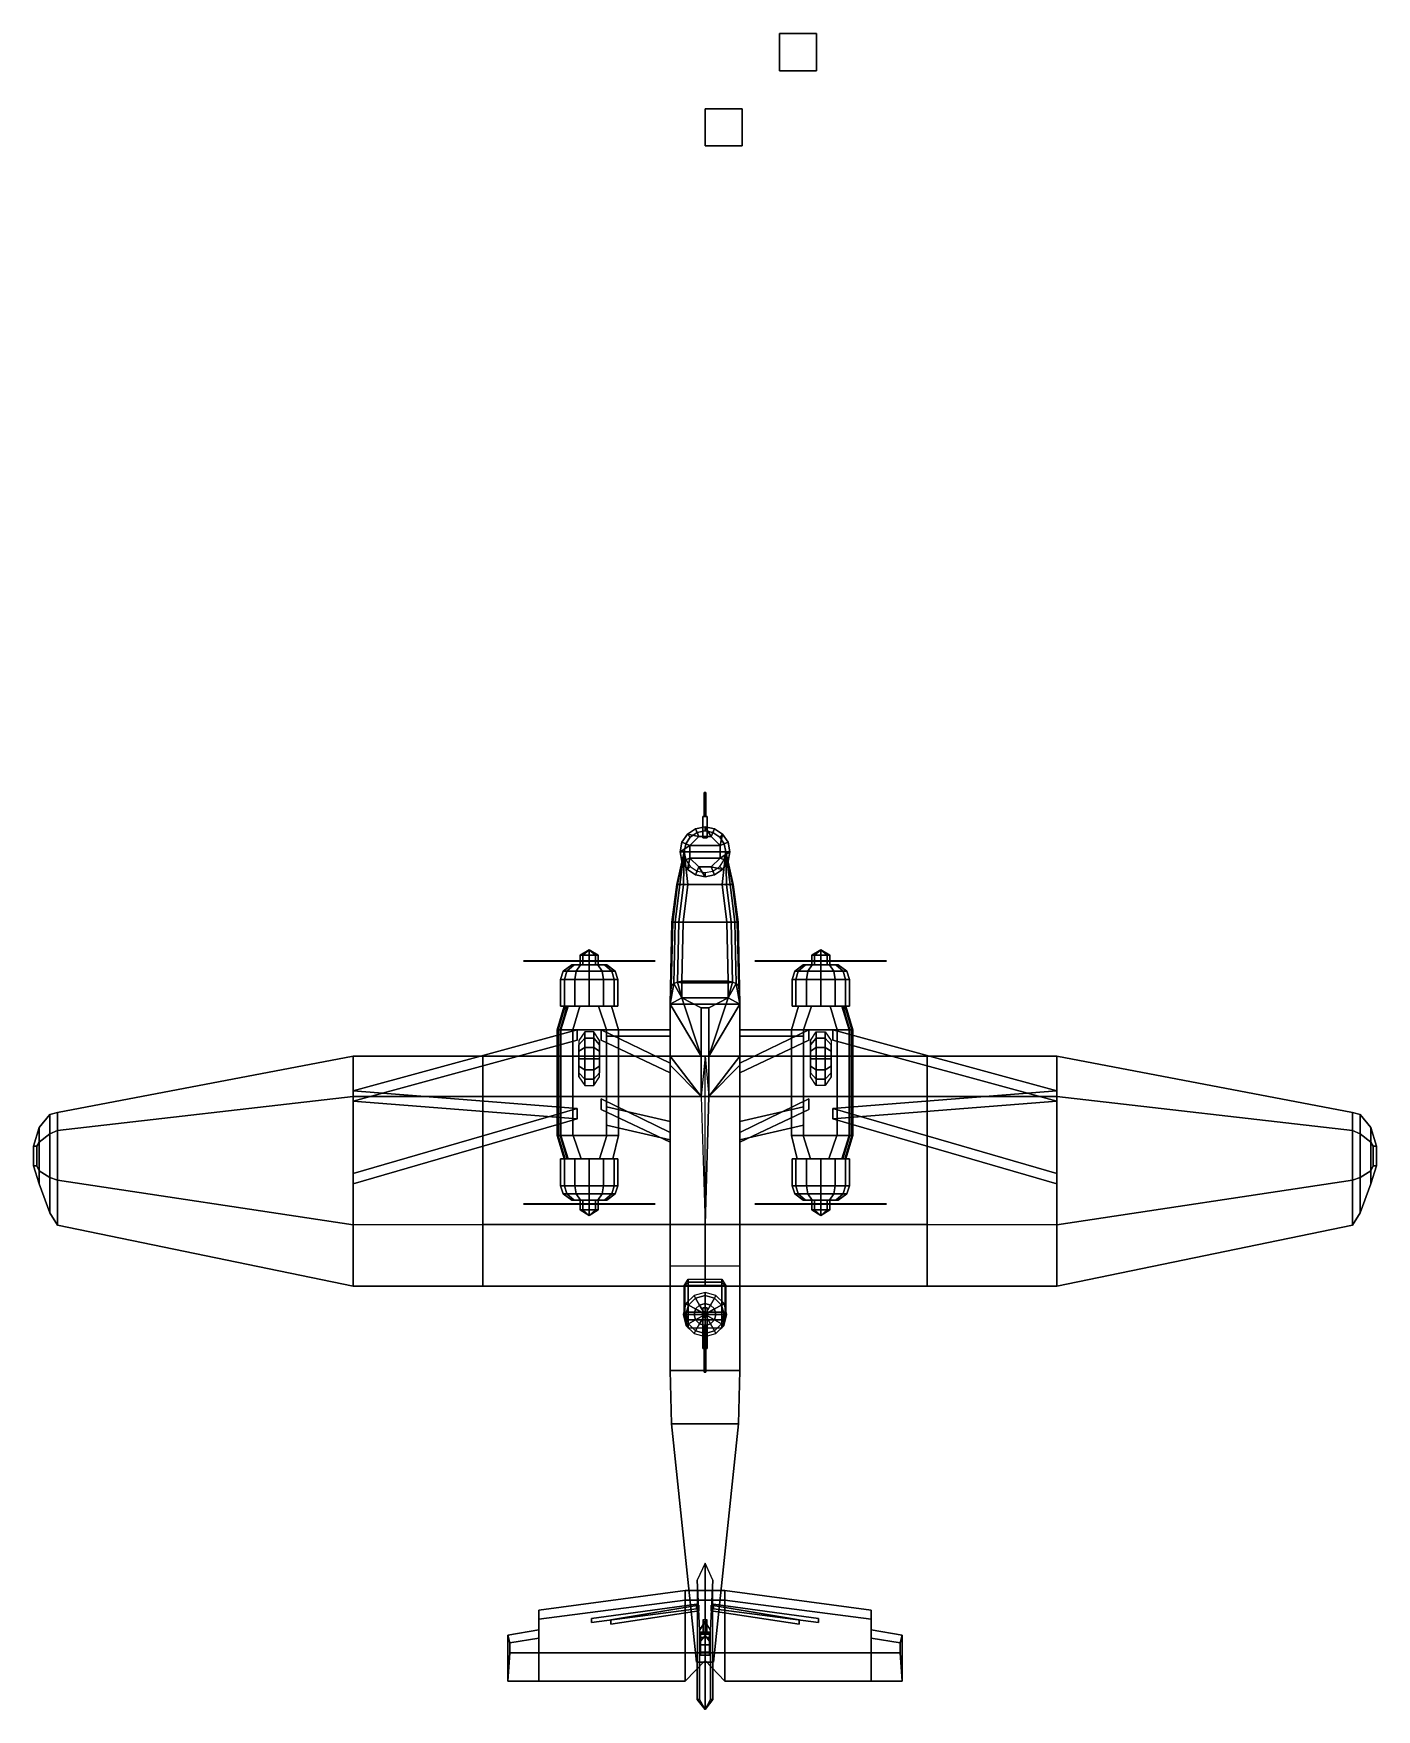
# Model space of a CAD drawing. Header units: millimetres. Extents: x -18 to 18, y -11.8 to 33.2.
import ezdxf

# ---------------------------------------------------------------- set-up
doc = ezdxf.new("R2010")
doc.units = ezdxf.units.MM
for name, color, linetype in [('mg', 1, 'Continuous'), ('prop', 1, 'Continuous'), ('turret', 2, 'Continuous'), ('wing1', 5, 'Continuous'), ('wing2', 6, 'Continuous')]:
    doc.layers.add(name, color=color, linetype=linetype)

msp = doc.modelspace()

# ---------------------------------------------------------------- linework, layer by layer
for points in [[(3, 33.21, -16.84), (3, 32.21, -16.84), (2, 32.21, -16.84), (2, 33.21, -16.84)], [(2, 33.21, -16.84), (2, 32.21, -16.84), (3, 32.21, -16.84), (3, 33.21, -16.84)], [(1, 31.19, -15.84), (1, 31.19, -16.84), (0, 31.19, -16.84), (0, 31.19, -15.84)], [(1, 31.19, -16.84), (1, 30.19, -16.84), (0, 30.19, -16.84), (0, 31.19, -16.84)], [(0, 31.19, -16.84), (0, 30.19, -16.84), (0, 30.19, -15.84), (0, 31.19, -15.84)], [(0, 31.19, -15.84), (0, 30.19, -15.84), (1, 30.19, -15.84), (1, 31.19, -15.84)], [(1, 30.19, -15.84), (1, 30.19, -16.84), (1, 31.19, -16.84), (1, 31.19, -15.84)], [(0, 30.19, -15.84), (0, 30.19, -16.84), (1, 30.19, -16.84), (1, 30.19, -15.84)], [(-0.214, 11.747, -0.67), (-0.396, 11.626, -0.67), (-0.396, 11.626, 0.51), (-0.214, 11.747, 0.51)], [(0, 11.79, -0.67), (-0.214, 11.747, -0.67), (-0.214, 11.747, 0.51), (0, 11.79, 0.51)], [(0.214, 11.747, -0.67), (0, 11.79, -0.67), (0, 11.79, 0.51), (0.214, 11.747, 0.51)], [(0.396, 11.626, -0.67), (0.214, 11.747, -0.67), (0.214, 11.747, 0.51), (0.396, 11.626, 0.51)], [(-0.517, 11.444, -0.67), (-0.56, 11.23, -0.67), (-0.56, 11.23, 0.51), (-0.517, 11.444, 0.51)], [(-0.396, 11.626, -0.67), (-0.517, 11.444, -0.67), (-0.517, 11.444, 0.51), (-0.396, 11.626, 0.51)], [(0.517, 11.444, -0.67), (0.396, 11.626, -0.67), (0.396, 11.626, 0.51), (0.517, 11.444, 0.51)], [(0.56, 11.23, -0.67), (0.517, 11.444, -0.67), (0.517, 11.444, 0.51), (0.56, 11.23, 0.51)], [(-0.76, 10.35, -0.67), (-0.56, 11.23, -0.67), (0.56, 11.23, -0.67), (0.76, 10.35, -0.67)], [(-0.56, 11.23, 0.51), (-0.56, 11.23, -0.67), (-0.76, 10.35, -0.67), (-0.76, 10.35, 0.94)], [(-0.56, 11.23, 0.51), (-0.56, 11.23, 0.51), (-0.76, 10.35, 0.94), (-0.737, 10.35, 1.055)], [(-0.56, 11.23, 0.51), (-0.56, 11.23, 0.51), (-0.737, 10.35, 1.055), (-0.672, 10.35, 1.152)], [(-0.56, 11.23, 0.51), (-0.56, 11.23, 0.51), (-0.672, 10.35, 1.152), (-0.575, 10.35, 1.217)], [(-0.56, 11.23, 0.51), (-0.56, 11.23, 0.51), (-0.575, 10.35, 1.217), (-0.46, 10.35, 1.24)], [(0.56, 11.23, 0.51), (-0.56, 11.23, 0.51), (-0.46, 10.35, 1.24), (0.46, 10.35, 1.24)], [(0.56, 11.23, 0.51), (0.56, 11.23, 0.51), (0.46, 10.35, 1.24), (0.575, 10.35, 1.217)], [(0.76, 10.35, -0.67), (0.56, 11.23, -0.67), (0.56, 11.23, 0.51), (0.76, 10.35, 0.94)], [(0.56, 11.23, 0.51), (0.56, 11.23, 0.51), (0.575, 10.35, 1.217), (0.672, 10.35, 1.152)], [(0.56, 11.23, 0.51), (0.56, 11.23, 0.51), (0.672, 10.35, 1.152), (0.737, 10.35, 1.055)], [(0.56, 11.23, 0.51), (0.56, 11.23, 0.51), (0.737, 10.35, 1.055), (0.76, 10.35, 0.94)], [(0.76, 10.35, -0.67), (0.89, 9.34, -0.67), (-0.89, 9.34, -0.67), (-0.76, 10.35, -0.67)], [(-0.76, 10.35, -0.67), (-0.89, 9.34, -0.67), (-0.89, 9.34, 1.15), (-0.76, 10.35, 0.94)], [(-0.737, 10.35, 1.055), (-0.76, 10.35, 0.94), (-0.89, 9.34, 1.15), (-0.867, 9.34, 1.265)], [(-0.672, 10.35, 1.152), (-0.737, 10.35, 1.055), (-0.867, 9.34, 1.265), (-0.802, 9.34, 1.362)], [(-0.575, 10.35, 1.217), (-0.672, 10.35, 1.152), (-0.802, 9.34, 1.362), (-0.705, 9.34, 1.427)], [(-0.46, 10.35, 1.24), (-0.575, 10.35, 1.217), (-0.705, 9.34, 1.427), (-0.59, 9.34, 1.45)], [(0.46, 10.35, 1.24), (-0.46, 10.35, 1.24), (-0.59, 9.34, 1.45), (0.59, 9.34, 1.45)], [(0.575, 10.35, 1.217), (0.46, 10.35, 1.24), (0.59, 9.34, 1.45), (0.705, 9.34, 1.427)], [(0.672, 10.35, 1.152), (0.575, 10.35, 1.217), (0.705, 9.34, 1.427), (0.802, 9.34, 1.362)], [(0.737, 10.35, 1.055), (0.672, 10.35, 1.152), (0.802, 9.34, 1.362), (0.867, 9.34, 1.265)], [(0.76, 10.35, 0.94), (0.737, 10.35, 1.055), (0.867, 9.34, 1.265), (0.89, 9.34, 1.15)], [(0.89, 9.34, 1.15), (0.89, 9.34, -0.67), (0.76, 10.35, -0.67), (0.76, 10.35, 0.94)], [(-0.89, 9.34, 1.15), (-0.89, 9.34, -0.67), (-0.94, 7.14, -0.67), (-0.94, 7.14, 1.59)], [(-0.94, 7.14, -0.67), (-0.89, 9.34, -0.67), (0.89, 9.34, -0.67), (0.94, 7.14, -0.67)], [(-0.867, 9.34, 1.265), (-0.89, 9.34, 1.15), (-0.93, 7.58, 1.502), (-0.906, 7.63, 1.607)], [(-0.802, 9.34, 1.362), (-0.867, 9.34, 1.265), (-0.906, 7.63, 1.607), (-0.84, 7.69, 1.692)], [(-0.705, 9.34, 1.427), (-0.802, 9.34, 1.362), (-0.84, 7.69, 1.692), (-0.741, 7.73, 1.749)], [(-0.59, 9.34, 1.45), (-0.705, 9.34, 1.427), (-0.741, 7.73, 1.749), (-0.626, 7.75, 1.768)], [(0.59, 9.34, 1.45), (-0.59, 9.34, 1.45), (-0.626, 7.75, 1.768), (0.626, 7.75, 1.768)], [(0.705, 9.34, 1.427), (0.59, 9.34, 1.45), (0.626, 7.75, 1.768), (0.741, 7.73, 1.749)], [(0.802, 9.34, 1.362), (0.705, 9.34, 1.427), (0.741, 7.73, 1.749), (0.84, 7.69, 1.692)], [(0.867, 9.34, 1.265), (0.802, 9.34, 1.362), (0.84, 7.69, 1.692), (0.906, 7.63, 1.607)], [(0.89, 9.34, 1.15), (0.867, 9.34, 1.265), (0.906, 7.63, 1.607), (0.93, 7.58, 1.502)], [(0.94, 7.14, -0.67), (0.89, 9.34, -0.67), (0.89, 9.34, 1.15), (0.94, 7.14, 1.59)], [(-0.94, 7.14, 2.15), (-0.94, 7.14, 2.15), (-0.84, 7.69, 1.692), (-0.906, 7.63, 1.607)], [(-0.94, 7.14, 2.15), (-0.94, 7.14, 2.15), (-0.62, 7.31, 2.4), (-0.84, 7.69, 1.692)], [(-0.62, 7.31, 2.4), (-0.62, 7.31, 2.4), (-0.741, 7.73, 1.749), (-0.84, 7.69, 1.692)], [(-0.62, 7.71, 1.82), (-0.626, 7.75, 1.768), (-0.741, 7.73, 1.749), (-0.62, 7.71, 1.82)], [(-0.62, 7.31, 2.4), (-0.62, 7.31, 2.4), (-0.62, 7.71, 1.82), (-0.741, 7.73, 1.749)], [(0.62, 7.71, 1.82), (0.626, 7.75, 1.768), (-0.626, 7.75, 1.768), (-0.62, 7.71, 1.82)], [(0.62, 7.31, 2.4), (0.62, 7.71, 1.82), (-0.62, 7.71, 1.82), (-0.62, 7.31, 2.4)], [(0.62, 7.71, 1.82), (0.741, 7.73, 1.749), (0.626, 7.75, 1.768), (0.62, 7.71, 1.82)], [(0.62, 7.71, 1.82), (0.62, 7.31, 2.4), (0.741, 7.73, 1.749), (0.62, 7.71, 1.82)], [(0.741, 7.73, 1.749), (0.62, 7.31, 2.4), (0.62, 7.31, 2.4), (0.84, 7.69, 1.692)], [(0.62, 7.31, 2.4), (0.94, 7.14, 2.15), (0.94, 7.14, 2.15), (0.84, 7.69, 1.692)], [(0.84, 7.69, 1.692), (0.94, 7.14, 2.15), (0.94, 7.14, 2.15), (0.906, 7.63, 1.607)], [(-0.94, 7.14, 2.15), (-0.94, 7.14, 2.15), (-0.906, 7.63, 1.607), (-0.93, 7.58, 1.502)], [(-0.94, 7.14, 2.15), (-0.94, 7.14, 2.15), (-0.93, 7.58, 1.502), (-0.94, 7.14, 1.59)], [(-0.62, 7.31, 2.4), (-0.94, 7.14, 2.15), (-0.94, 7.14, 2.15), (-0.1, 5.74, 2.57)], [(0.1, 7.04, 2.51), (0.62, 7.31, 2.4), (-0.62, 7.31, 2.4), (-0.1, 7.04, 2.51)], [(-0.62, 7.31, 2.4), (-0.1, 5.74, 2.57), (-0.1, 5.74, 2.57), (-0.1, 7.04, 2.51)], [(0.1, 7.04, 2.51), (0.1, 5.74, 2.57), (0.1, 5.74, 2.57), (0.62, 7.31, 2.4)], [(0.62, 7.31, 2.4), (0.1, 5.74, 2.57), (0.1, 5.74, 2.57), (0.94, 7.14, 2.15)], [(0.906, 7.63, 1.607), (0.94, 7.14, 2.15), (0.94, 7.14, 2.15), (0.93, 7.58, 1.502)], [(0.93, 7.58, 1.502), (0.94, 7.14, 2.15), (0.94, 7.14, 2.15), (0.94, 7.14, 1.59)], [(-0.94, -2.7, -0.67), (-0.94, 7.14, -0.67), (0.94, 7.14, -0.67), (0.94, -2.7, -0.67)], [(-0.94, 5.74, 2.07), (-0.94, 7.14, -0.67), (-0.94, -2.7, -0.67), (-0.94, -2.7, 2.07)], [(-0.94, 7.14, 2.15), (-0.94, 7.14, -0.67), (-0.94, 5.74, 2.07), (-0.94, 5.74, 2.29)], [(-0.94, 7.14, 2.15), (-0.94, 5.74, 2.29), (-0.94, 5.74, 2.29), (-0.1, 5.74, 2.57)], [(-0.1, 7.04, 2.51), (-0.1, 5.74, 2.57), (0.1, 5.74, 2.57), (0.1, 7.04, 2.51)], [(0.94, 7.14, 2.15), (0.1, 5.74, 2.57), (0.1, 5.74, 2.57), (0.94, 5.74, 2.29)], [(0.94, -2.7, -0.67), (0.94, 7.14, -0.67), (0.94, 5.74, 2.07), (0.94, -2.7, 2.07)], [(0.94, 5.74, 2.07), (0.94, 7.14, -0.67), (0.94, 7.14, 2.15), (0.94, 5.74, 2.29)], [(-0.94, 5.74, 2.29), (-0.94, 5.74, 2.07), (-0.94, 5.39, 2.07), (-0.94, 5.5, 2.29)], [(-0.1, 5.74, 2.57), (-0.94, 5.74, 2.29), (-0.94, 5.74, 2.29), (-0.1, 4.66, 2.57)], [(-0.94, 5.74, 2.29), (-0.94, 5.5, 2.29), (-0.94, 5.5, 2.29), (-0.1, 4.66, 2.57)], [(-0.1, 5.74, 2.57), (-0.1, 4.66, 2.57), (0.1, 4.66, 2.57), (0.1, 5.74, 2.57)], [(0.1, 5.74, 2.57), (0.1, 4.66, 2.57), (0.1, 4.66, 2.57), (0.94, 5.74, 2.29)], [(0.94, 5.74, 2.29), (0.1, 4.66, 2.57), (0.1, 4.66, 2.57), (0.94, 5.5, 2.29)], [(0.94, 5.39, 2.07), (0.94, 5.74, 2.07), (0.94, 5.74, 2.29), (0.94, 5.5, 2.29)], [(-0.1, 4.66, 2.57), (0, 1.22, 2.57), (0, 1.22, 2.57), (0.1, 4.66, 2.57)], [(0.94, -2.7, 2.07), (0.94, 0.1, 2.07), (-0.94, 0.1, 2.07), (-0.94, -2.7, 2.07)], [(-0.45, -0.33, -0.93), (-0.54, -0.42, -0.93), (-0.56, -0.42, -0.67), (-0.45, -0.25, -0.67)], [(-0.54, -0.42, -0.93), (-0.54, -1.14, -0.93), (-0.56, -1.14, -0.67), (-0.56, -0.42, -0.67)], [(-0.45, -0.42, -1.05), (-0.45, -0.42, -1.05), (-0.54, -0.42, -0.93), (-0.45, -0.33, -0.93)], [(-0.45, -0.42, -1.05), (-0.45, -1.14, -1.05), (-0.54, -1.14, -0.93), (-0.54, -0.42, -0.93)], [(0.45, -0.25, -0.67), (0.45, -0.33, -0.93), (-0.45, -0.33, -0.93), (-0.45, -0.25, -0.67)], [(0.45, -0.33, -0.93), (0.45, -0.42, -1.05), (-0.45, -0.42, -1.05), (-0.45, -0.33, -0.93)], [(0.45, -0.42, -1.05), (0.45, -1.14, -1.05), (-0.45, -1.14, -1.05), (-0.45, -0.42, -1.05)], [(0.54, -0.42, -0.93), (0.45, -0.33, -0.93), (0.45, -0.25, -0.67), (0.56, -0.42, -0.67)], [(0.45, -0.42, -1.05), (0.45, -0.42, -1.05), (0.45, -0.33, -0.93), (0.54, -0.42, -0.93)], [(0.45, -1.14, -1.05), (0.45, -0.42, -1.05), (0.54, -0.42, -0.93), (0.54, -1.14, -0.93)], [(0.54, -1.14, -0.93), (0.54, -0.42, -0.93), (0.56, -0.42, -0.67), (0.56, -1.14, -0.67)], [(-0.54, -1.14, -0.93), (-0.45, -1.34, -0.93), (-0.45, -1.57, -0.67), (-0.56, -1.14, -0.67)], [(-0.45, -1.14, -1.05), (-0.45, -1.14, -1.05), (-0.45, -1.34, -0.93), (-0.54, -1.14, -0.93)], [(0.45, -1.14, -1.05), (0.45, -1.34, -0.93), (-0.45, -1.34, -0.93), (-0.45, -1.14, -1.05)], [(0.45, -1.34, -0.93), (0.45, -1.57, -0.67), (-0.45, -1.57, -0.67), (-0.45, -1.34, -0.93)], [(0.45, -1.14, -1.05), (0.45, -1.14, -1.05), (0.54, -1.14, -0.93), (0.45, -1.34, -0.93)], [(0.45, -1.34, -0.93), (0.54, -1.14, -0.93), (0.56, -1.14, -0.67), (0.45, -1.57, -0.67)], [(-0.94, -2.7, -0.67), (-0.9, -4.14, -0.2), (-0.9, -4.14, 2.07), (-0.94, -2.7, 2.07)], [(0.94, -2.7, -0.67), (0.9, -4.14, -0.2), (-0.9, -4.14, -0.2), (-0.94, -2.7, -0.67)], [(-0.94, -2.7, 2.07), (-0.9, -4.14, 2.07), (0.9, -4.14, 2.07), (0.94, -2.7, 2.07)], [(0.9, -4.14, 2.07), (0.9, -4.14, -0.2), (0.94, -2.7, -0.67), (0.94, -2.7, 2.07)], [(-0.23, -10.54, 1.15), (-0.9, -4.14, -0.2), (0.9, -4.14, -0.2), (0.23, -10.54, 1.15)], [(0.23, -10.54, 2.07), (0.9, -4.14, 2.07), (-0.9, -4.14, 2.07), (-0.23, -10.54, 2.07)], [(-0.9, -4.14, 2.07), (-0.9, -4.14, -0.2), (-0.23, -10.54, 1.15), (-0.23, -10.54, 2.07)], [(0.23, -10.54, 1.15), (0.9, -4.14, -0.2), (0.9, -4.14, 2.07), (0.23, -10.54, 2.07)], [(0, -9.44, 4.5), (0, -7.88, 2.07), (-0.21, -8.34, 2.07), (-0.15, -9.69, 4.5)], [(0.15, -9.69, 4.5), (0.21, -8.34, 2.07), (0, -7.88, 2.07), (0, -9.44, 4.5)], [(-0.21, -8.34, 2.07), (-0.21, -11.54, 2.07), (-0.15, -11.54, 4.5), (-0.15, -9.69, 4.5)], [(0.15, -11.54, 4.5), (0.21, -11.54, 2.07), (0.21, -8.34, 2.07), (0.15, -9.69, 4.5)], [(-4.46, -9.14, 2.07), (-0.53, -8.61, 2.07), (-0.53, -8.87, 1.91), (-4.46, -9.38, 1.94)], [(-4.46, -9.38, 2.21), (-0.53, -8.87, 2.23), (-0.53, -8.61, 2.07), (-4.46, -9.14, 2.07)], [(-4.46, -10.29, 2.21), (-0.53, -10.29, 2.23), (-0.53, -8.87, 2.23), (-4.46, -9.38, 2.21)], [(-0.53, -8.87, 1.91), (-0.53, -10.29, 1.91), (-4.46, -10.29, 1.94), (-4.46, -9.38, 1.94)], [(-3.05, -9.37, 1.93), (-3.05, -9.47, 1.93), (-0.23, -9.11, 0.97), (-0.23, -8.98, 0.97)], [(-0.23, -8.98, 0.97), (-0.23, -9.11, 0.97), (-3.05, -9.47, 1.93), (-3.05, -9.37, 1.93)], [(-0.53, -8.87, 2.23), (0, -8.87, 2.23), (0, -8.61, 2.07), (-0.53, -8.61, 2.07)], [(-0.53, -8.61, 2.07), (0, -8.61, 2.07), (0, -8.87, 1.91), (-0.53, -8.87, 1.91)], [(-0.53, -10.29, 2.23), (0, -10.29, 2.23), (0, -8.87, 2.23), (-0.53, -8.87, 2.23)], [(0, -8.87, 1.91), (0, -10.29, 1.91), (-0.53, -10.29, 1.91), (-0.53, -8.87, 1.91)], [(0.53, -8.87, 1.91), (0, -8.87, 1.91), (0, -8.61, 2.07), (0.53, -8.61, 2.07)], [(0.53, -8.61, 2.07), (0, -8.61, 2.07), (0, -8.87, 2.23), (0.53, -8.87, 2.23)], [(0.53, -10.29, 1.91), (0, -10.29, 1.91), (0, -8.87, 1.91), (0.53, -8.87, 1.91)], [(0, -8.87, 2.23), (0, -10.29, 2.23), (0.53, -10.29, 2.23), (0.53, -8.87, 2.23)], [(0.23, -8.98, 0.97), (0.23, -9.11, 0.97), (3.05, -9.47, 1.93), (3.05, -9.37, 1.93)], [(3.05, -9.37, 1.93), (3.05, -9.47, 1.93), (0.23, -9.11, 0.97), (0.23, -8.98, 0.97)], [(4.46, -9.38, 1.93), (0.53, -8.87, 1.91), (0.53, -8.61, 2.07), (4.46, -9.14, 2.07)], [(4.46, -9.14, 2.07), (0.53, -8.61, 2.07), (0.53, -8.87, 2.23), (4.46, -9.38, 2.2)], [(4.46, -10.29, 1.93), (0.53, -10.29, 1.91), (0.53, -8.87, 1.91), (4.46, -9.38, 1.93)], [(0.53, -8.87, 2.23), (0.53, -10.29, 2.23), (4.46, -10.29, 2.2), (4.46, -9.38, 2.2)], [(-4.46, -9.14, 2.07), (-4.46, -9.67, 2.07), (-4.46, -9.89, 2.21), (-4.46, -9.38, 2.21)], [(-4.46, -9.38, 1.94), (-4.46, -9.89, 1.94), (-4.46, -9.67, 2.07), (-4.46, -9.14, 2.07)], [(-2.53, -9.4, 2.21), (-2.53, -9.52, 2.21), (-0.17, -9.16, 3.61), (-0.17, -9.01, 3.61)], [(-0.17, -9.01, 3.61), (-0.17, -9.16, 3.61), (-2.53, -9.52, 2.21), (-2.53, -9.4, 2.21)], [(0, -9.82, 5.13), (0, -9.44, 4.5), (-0.15, -9.69, 4.5), (-0.15, -10.01, 5.06)], [(-0.05, -9.73, 0.53), (-0.05, -9.73, 0.98), (-0.05, -9.73, 0.98), (-0.05, -9.39, 0.91)], [(0.05, -9.39, 0.91), (0.05, -9.73, 0.53), (-0.05, -9.73, 0.53), (-0.05, -9.39, 0.91)], [(0.15, -10.01, 5.06), (0.15, -9.69, 4.5), (0, -9.44, 4.5), (0, -9.82, 5.13)], [(0.05, -9.73, 0.98), (0.05, -9.73, 0.98), (0.05, -9.73, 0.53), (0.05, -9.39, 0.91)], [(0.17, -9.01, 3.61), (0.17, -9.16, 3.61), (2.53, -9.52, 2.21), (2.53, -9.4, 2.21)], [(2.53, -9.4, 2.21), (2.53, -9.52, 2.21), (0.17, -9.16, 3.61), (0.17, -9.01, 3.61)], [(4.46, -9.14, 2.07), (4.46, -9.67, 2.07), (4.46, -9.89, 1.93), (4.46, -9.38, 1.93)], [(4.46, -9.38, 2.2), (4.46, -9.89, 2.2), (4.46, -9.67, 2.07), (4.46, -9.14, 2.07)], [(-5.24, -10.02, 2.19), (-4.46, -9.89, 2.21), (-4.46, -9.67, 2.07), (-5.3, -9.81, 2.07)], [(-5.3, -9.81, 2.07), (-4.46, -9.67, 2.07), (-4.46, -9.89, 1.94), (-5.24, -10.02, 1.97)], [(-5.24, -10.02, 1.97), (-5.24, -10.29, 1.97), (-5.3, -11.05, 2.07), (-5.3, -9.81, 2.07)], [(-5.3, -9.81, 2.07), (-5.3, -11.05, 2.07), (-5.24, -10.29, 2.19), (-5.24, -10.02, 2.19)], [(-4.46, -9.89, 1.94), (-4.46, -10.29, 1.94), (-5.24, -10.29, 1.97), (-5.24, -10.02, 1.97)], [(-5.24, -10.29, 2.19), (-4.46, -10.29, 2.21), (-4.46, -9.89, 2.21), (-5.24, -10.02, 2.19)], [(-0.15, -9.69, 4.5), (-0.15, -11.54, 4.5), (-0.15, -11.54, 5.06), (-0.15, -10.01, 5.06)], [(-0.15, -9.77, 0.53), (-0.15, -9.77, 0.79), (-0.15, -9.73, 0.79), (-0.15, -9.73, 0.53)], [(0.15, -9.73, 0.53), (0.15, -9.77, 0.53), (-0.15, -9.77, 0.53), (-0.15, -9.73, 0.53)], [(-0.15, -9.73, 0.79), (-0.15, -9.77, 0.79), (0.15, -9.77, 0.79), (0.15, -9.73, 0.79)], [(-0.15, -9.73, 0.53), (-0.15, -9.73, 0.79), (0.15, -9.73, 0.79), (0.15, -9.73, 0.53)], [(-0.15, -10.15, 0.6), (-0.13, -10.15, 0.6), (-0.13, -9.77, 0.79), (-0.15, -9.77, 0.79)], [(-0.15, -9.77, 0.53), (-0.13, -9.77, 0.53), (-0.13, -10.15, 0.44), (-0.15, -10.15, 0.44)], [(-0.15, -10.15, 0.44), (-0.15, -10.15, 0.6), (-0.15, -9.77, 0.79), (-0.15, -9.77, 0.53)], [(-0.15, -10.01, 5.06), (-0.15, -11.54, 5.06), (0, -11.81, 5.13), (0, -9.82, 5.13)], [(0.13, -9.77, 0.53), (0.13, -9.77, 0.79), (-0.13, -9.77, 0.79), (-0.13, -9.77, 0.53)], [(-0.13, -9.77, 0.53), (-0.13, -9.77, 0.79), (-0.13, -10.15, 0.6), (-0.13, -10.15, 0.44)], [(0.12, -9.872, 0.758), (0.12, -9.79, 0.56), (-0.12, -9.79, 0.56), (-0.12, -9.872, 0.758)], [(0.12, -9.79, 0.56), (0.12, -9.872, 0.362), (-0.12, -9.872, 0.362), (-0.12, -9.79, 0.56)], [(-0.12, -10.07, 0.84), (-0.12, -9.872, 0.758), (-0.12, -9.79, 0.56), (-0.12, -10.268, 0.758)], [(-0.12, -10.268, 0.758), (-0.12, -9.79, 0.56), (-0.12, -9.872, 0.362), (-0.12, -10.35, 0.56)], [(0.12, -10.07, 0.84), (0.12, -9.872, 0.758), (-0.12, -9.872, 0.758), (-0.12, -10.07, 0.84)], [(0.12, -9.872, 0.362), (0.12, -10.07, 0.28), (-0.12, -10.07, 0.28), (-0.12, -9.872, 0.362)], [(-0.12, -10.35, 0.56), (-0.12, -9.872, 0.362), (-0.12, -10.07, 0.28), (-0.12, -10.268, 0.362)], [(0, -9.82, 5.13), (0, -11.81, 5.13), (0.15, -11.54, 5.06), (0.15, -10.01, 5.06)], [(0.12, -10.268, 0.362), (0.12, -9.79, 0.56), (0.12, -9.872, 0.758), (0.12, -10.35, 0.56)], [(0.12, -10.07, 0.28), (0.12, -9.872, 0.362), (0.12, -9.79, 0.56), (0.12, -10.268, 0.362)], [(0.12, -10.35, 0.56), (0.12, -9.872, 0.758), (0.12, -10.07, 0.84), (0.12, -10.268, 0.758)], [(0.13, -9.77, 0.53), (0.15, -9.77, 0.53), (0.15, -10.15, 0.44), (0.13, -10.15, 0.44)], [(0.13, -10.15, 0.6), (0.15, -10.15, 0.6), (0.15, -9.77, 0.79), (0.13, -9.77, 0.79)], [(0.13, -10.15, 0.44), (0.13, -10.15, 0.6), (0.13, -9.77, 0.79), (0.13, -9.77, 0.53)], [(0.15, -11.54, 5.06), (0.15, -11.54, 4.5), (0.15, -9.69, 4.5), (0.15, -10.01, 5.06)], [(0.15, -9.73, 0.79), (0.15, -9.77, 0.79), (0.15, -9.77, 0.53), (0.15, -9.73, 0.53)], [(0.15, -9.77, 0.53), (0.15, -9.77, 0.79), (0.15, -10.15, 0.6), (0.15, -10.15, 0.44)], [(5.24, -10.02, 1.95), (4.46, -9.89, 1.93), (4.46, -9.67, 2.07), (5.3, -9.81, 2.07)], [(5.3, -9.81, 2.07), (4.46, -9.67, 2.07), (4.46, -9.89, 2.2), (5.24, -10.02, 2.17)], [(5.24, -10.29, 1.95), (4.46, -10.29, 1.93), (4.46, -9.89, 1.93), (5.24, -10.02, 1.95)], [(4.46, -9.89, 2.2), (4.46, -10.29, 2.2), (5.24, -10.29, 2.17), (5.24, -10.02, 2.17)], [(5.3, -9.81, 2.07), (5.3, -11.05, 2.07), (5.24, -10.29, 1.95), (5.24, -10.02, 1.95)], [(5.24, -10.02, 2.17), (5.24, -10.29, 2.17), (5.3, -11.05, 2.07), (5.3, -9.81, 2.07)], [(-5.3, -11.05, 2.07), (-4.46, -11.05, 2.07), (-4.46, -10.29, 2.21), (-5.24, -10.29, 2.19)], [(-5.24, -10.29, 1.97), (-4.46, -10.29, 1.94), (-4.46, -11.05, 2.07), (-5.3, -11.05, 2.07)], [(-4.46, -11.05, 2.07), (-0.53, -11.05, 2.07), (-0.53, -10.29, 2.23), (-4.46, -10.29, 2.21)], [(-4.46, -10.29, 1.94), (-0.53, -10.29, 1.91), (-0.53, -11.05, 2.07), (-4.46, -11.05, 2.07)], [(-0.53, -10.29, 1.91), (0, -10.29, 1.91), (0, -10.49, 2.07), (-0.53, -11.05, 2.07)], [(-0.53, -11.05, 2.07), (0, -10.49, 2.07), (0, -10.29, 2.23), (-0.53, -10.29, 2.23)], [(-0.13, -10.15, 0.44), (-0.13, -10.15, 0.6), (-0.15, -10.15, 0.6), (-0.15, -10.15, 0.44)], [(0.12, -10.268, 0.758), (0.12, -10.07, 0.84), (-0.12, -10.07, 0.84), (-0.12, -10.268, 0.758)], [(0.12, -10.07, 0.28), (0.12, -10.268, 0.362), (-0.12, -10.268, 0.362), (-0.12, -10.07, 0.28)], [(0.12, -10.35, 0.56), (0.12, -10.268, 0.758), (-0.12, -10.268, 0.758), (-0.12, -10.35, 0.56)], [(0.12, -10.268, 0.362), (0.12, -10.35, 0.56), (-0.12, -10.35, 0.56), (-0.12, -10.268, 0.362)], [(0.53, -11.05, 2.07), (0, -10.49, 2.07), (0, -10.29, 1.91), (0.53, -10.29, 1.91)], [(0.53, -10.29, 2.23), (0, -10.29, 2.23), (0, -10.49, 2.07), (0.53, -11.05, 2.07)], [(0.15, -10.15, 0.44), (0.15, -10.15, 0.6), (0.13, -10.15, 0.6), (0.13, -10.15, 0.44)], [(4.46, -11.05, 2.07), (0.53, -11.05, 2.07), (0.53, -10.29, 1.91), (4.46, -10.29, 1.93)], [(4.46, -10.29, 2.2), (0.53, -10.29, 2.23), (0.53, -11.05, 2.07), (4.46, -11.05, 2.07)], [(5.3, -11.05, 2.07), (4.46, -11.05, 2.07), (4.46, -10.29, 1.93), (5.24, -10.29, 1.95)], [(5.24, -10.29, 2.17), (4.46, -10.29, 2.2), (4.46, -11.05, 2.07), (5.3, -11.05, 2.07)], [(-0.23, -10.54, 2.07), (-0.23, -10.54, 1.15), (0.23, -10.54, 1.15), (0.23, -10.54, 2.07)], [(-0.21, -10.54, 1.44), (-0.21, -11.54, 1.44), (-0.21, -11.54, 2.07), (-0.21, -10.54, 2.07)], [(-0.21, -10.54, 1.36), (-0.21, -11.54, 1.44), (-0.21, -11.54, 1.44), (-0.21, -10.54, 1.44)], [(0, -10.54, 1.15), (0, -11.81, 1.44), (-0.21, -11.54, 1.44), (-0.21, -10.54, 1.36)], [(0.21, -10.54, 1.36), (0.21, -11.54, 1.44), (0, -11.81, 1.44), (0, -10.54, 1.15)], [(0.21, -11.54, 2.07), (0.21, -11.54, 1.44), (0.21, -10.54, 1.44), (0.21, -10.54, 2.07)], [(0.21, -11.54, 1.44), (0.21, -11.54, 1.44), (0.21, -10.54, 1.36), (0.21, -10.54, 1.44)], [(-0.15, -11.54, 4.5), (-0.21, -11.54, 2.07), (0, -11.81, 2.07), (0, -11.81, 4.5)], [(-0.21, -11.54, 2.07), (-0.21, -11.54, 1.44), (0, -11.81, 1.44), (0, -11.81, 2.07)], [(-0.21, -11.54, 1.44), (-0.21, -11.54, 1.44), (0, -11.81, 1.44)], [(-0.15, -11.54, 5.06), (-0.15, -11.54, 4.5), (0, -11.81, 4.5), (0, -11.81, 5.13)], [(0, -11.81, 4.5), (0, -11.81, 2.07), (0.21, -11.54, 2.07), (0.15, -11.54, 4.5)], [(0, -11.81, 5.13), (0, -11.81, 4.5), (0.15, -11.54, 4.5), (0.15, -11.54, 5.06)], [(0, -11.81, 2.07), (0, -11.81, 1.44), (0.21, -11.54, 1.44), (0.21, -11.54, 2.07)], [(0, -11.81, 1.44), (0, -11.81, 1.44), (0.21, -11.54, 1.44)]]:
    msp.add_3dface(points)
at = {"layer": 'mg'}
for points in [[(0, 12.82, 1.09), (-0.02, 12.82, 1.07), (-0.02, 12.18, 1.07), (0, 12.18, 1.09)], [(-0.02, 12.82, 1.07), (0, 12.82, 1.05), (0, 12.18, 1.05), (-0.02, 12.18, 1.07)], [(0.02, 12.82, 1.07), (0, 12.82, 1.05), (-0.02, 12.82, 1.07), (0, 12.82, 1.09)], [(0.02, 12.82, 1.07), (0, 12.82, 1.09), (0, 12.18, 1.09), (0.02, 12.18, 1.07)], [(0, 12.82, 1.05), (0.02, 12.82, 1.07), (0.02, 12.18, 1.07), (0, 12.18, 1.05)], [(-0.06, 12.18, 0.99), (-0.06, 11.6, 0.99), (-0.06, 11.6, 1.13), (-0.06, 12.18, 1.13)], [(0.06, 12.18, 1.13), (0.06, 12.18, 0.99), (-0.06, 12.18, 0.99), (-0.06, 12.18, 1.13)], [(0.06, 12.18, 0.99), (0.06, 11.6, 0.99), (-0.06, 11.6, 0.99), (-0.06, 12.18, 0.99)], [(-0.06, 12.18, 1.13), (-0.06, 11.6, 1.13), (0.06, 11.6, 1.13), (0.06, 12.18, 1.13)], [(0.06, 11.6, 1.13), (0.06, 11.6, 0.99), (0.06, 12.18, 0.99), (0.06, 12.18, 1.13)], [(-0.06, -1.6, -0.85), (-0.06, -1.02, -0.85), (0.06, -1.02, -0.85), (0.06, -1.6, -0.85)], [(-0.06, -1.02, -0.71), (-0.06, -1.02, -0.85), (-0.06, -1.6, -0.85), (-0.06, -1.6, -0.71)], [(0.06, -1.6, -0.71), (0.06, -1.02, -0.71), (-0.06, -1.02, -0.71), (-0.06, -1.6, -0.71)], [(0.06, -1.6, -0.85), (0.06, -1.02, -0.85), (0.06, -1.02, -0.71), (0.06, -1.6, -0.71)], [(0.06, -2.11, 2.42), (0.06, -1.53, 2.42), (-0.06, -1.53, 2.42), (-0.06, -2.11, 2.42)], [(-0.06, -1.53, 2.42), (-0.06, -1.53, 2.28), (-0.06, -2.11, 2.28), (-0.06, -2.11, 2.42)], [(-0.06, -2.11, 2.28), (-0.06, -1.53, 2.28), (0.06, -1.53, 2.28), (0.06, -2.11, 2.28)], [(-0.06, -1.6, -0.71), (-0.06, -1.6, -0.85), (0.06, -1.6, -0.85), (0.06, -1.6, -0.71)], [(-0.02, -2.24, -0.77), (0, -2.24, -0.75), (0, -1.6, -0.75), (-0.02, -1.6, -0.77)], [(0, -2.24, -0.79), (-0.02, -2.24, -0.77), (-0.02, -1.6, -0.77), (0, -1.6, -0.79)], [(0, -2.24, -0.75), (0.02, -2.24, -0.77), (0.02, -1.6, -0.77), (0, -1.6, -0.75)], [(0.02, -2.24, -0.77), (0, -2.24, -0.79), (0, -1.6, -0.79), (0.02, -1.6, -0.77)], [(0.06, -2.11, 2.28), (0.06, -1.53, 2.28), (0.06, -1.53, 2.42), (0.06, -2.11, 2.42)], [(-0.06, -2.11, 2.42), (-0.06, -2.11, 2.28), (0.06, -2.11, 2.28), (0.06, -2.11, 2.42)], [(0, -2.75, 2.34), (-0.02, -2.75, 2.36), (-0.02, -2.11, 2.36), (0, -2.11, 2.34)], [(-0.02, -2.75, 2.36), (0, -2.75, 2.38), (0, -2.11, 2.38), (-0.02, -2.11, 2.36)], [(-0.02, -2.24, -0.77), (0, -2.24, -0.79), (0.02, -2.24, -0.77), (0, -2.24, -0.75)], [(0.02, -2.75, 2.36), (0, -2.75, 2.34), (0, -2.11, 2.34), (0.02, -2.11, 2.36)], [(0, -2.75, 2.38), (0.02, -2.75, 2.36), (0.02, -2.11, 2.36), (0, -2.11, 2.38)], [(-0.02, -2.75, 2.36), (0, -2.75, 2.34), (0.02, -2.75, 2.36), (0, -2.75, 2.38)]]:
    msp.add_3dface(points, dxfattribs=at)
at = {"layer": 'prop'}
for points in [[(-1.34, 8.3, -0.08), (-4.362, 8.3, -1.332), (-4.88, 8.3, -0.08), (-1.858, 8.3, 1.172)], [(-1.858, 8.3, 1.172), (-4.88, 8.3, -0.08), (-4.362, 8.3, 1.172), (-3.11, 8.3, 1.69)], [(-4.362, 8.29, -1.332), (-3.11, 8.29, -1.85), (-1.858, 8.29, -1.332), (-4.88, 8.29, -0.08)], [(-4.88, 8.29, -0.08), (-1.858, 8.29, -1.332), (-1.34, 8.29, -0.08), (-4.362, 8.29, 1.172)], [(-1.858, 8.3, -1.332), (-3.11, 8.3, -1.85), (-4.362, 8.3, -1.332), (-1.34, 8.3, -0.08)], [(-4.362, 8.29, 1.172), (-1.34, 8.29, -0.08), (-1.858, 8.29, 1.172), (-3.11, 8.29, 1.69)], [(4.88, 8.3, -0.08), (1.858, 8.3, -1.332), (1.34, 8.3, -0.08), (4.362, 8.3, 1.172)], [(4.362, 8.3, 1.172), (1.34, 8.3, -0.08), (1.858, 8.3, 1.172), (3.11, 8.3, 1.69)], [(1.34, 8.29, -0.08), (4.362, 8.29, -1.332), (4.88, 8.29, -0.08), (1.858, 8.29, 1.172)], [(1.858, 8.29, -1.332), (3.11, 8.29, -1.85), (4.362, 8.29, -1.332), (1.34, 8.29, -0.08)], [(4.362, 8.3, -1.332), (3.11, 8.3, -1.85), (1.858, 8.3, -1.332), (4.88, 8.3, -0.08)], [(1.858, 8.29, 1.172), (4.88, 8.29, -0.08), (4.362, 8.29, 1.172), (3.11, 8.29, 1.69)], [(-1.34, 1.77, -0.08), (-4.362, 1.77, -1.332), (-4.88, 1.77, -0.08), (-1.858, 1.77, 1.172)], [(-1.858, 1.77, 1.172), (-4.88, 1.77, -0.08), (-4.362, 1.77, 1.172), (-3.11, 1.77, 1.69)], [(-4.362, 1.76, -1.332), (-3.11, 1.76, -1.85), (-1.858, 1.76, -1.332), (-4.88, 1.76, -0.08)], [(-4.88, 1.76, -0.08), (-1.858, 1.76, -1.332), (-1.34, 1.76, -0.08), (-4.362, 1.76, 1.172)], [(-1.858, 1.77, -1.332), (-3.11, 1.77, -1.85), (-4.362, 1.77, -1.332), (-1.34, 1.77, -0.08)], [(-4.362, 1.76, 1.172), (-1.34, 1.76, -0.08), (-1.858, 1.76, 1.172), (-3.11, 1.76, 1.69)], [(4.362, 1.77, 1.172), (1.34, 1.77, -0.08), (1.858, 1.77, 1.172), (3.11, 1.77, 1.69)], [(4.88, 1.77, -0.08), (1.858, 1.77, -1.332), (1.34, 1.77, -0.08), (4.362, 1.77, 1.172)], [(1.858, 1.76, -1.332), (3.11, 1.76, -1.85), (4.362, 1.76, -1.332), (1.34, 1.76, -0.08)], [(1.34, 1.76, -0.08), (4.362, 1.76, -1.332), (4.88, 1.76, -0.08), (1.858, 1.76, 1.172)], [(4.362, 1.77, -1.332), (3.11, 1.77, -1.85), (1.858, 1.77, -1.332), (4.88, 1.77, -0.08)], [(1.858, 1.76, 1.172), (4.88, 1.76, -0.08), (4.362, 1.76, 1.172), (3.11, 1.76, 1.69)]]:
    msp.add_3dface(points, dxfattribs=at)
at = {"layer": 'turret'}
for points in [[(-0.256, 11.849, 1.17), (-0.474, 11.704, 1.17), (-0.168, 11.637, 1.46)], [(-0.256, 11.849, 0.67), (-0.474, 11.704, 0.67), (-0.474, 11.704, 1.17), (-0.256, 11.849, 1.17)], [(-0.474, 11.704, 0.67), (-0.256, 11.849, 0.67), (-0.214, 11.747, 0.51), (-0.396, 11.626, 0.51)], [(0, 11.9, 1.17), (-0.256, 11.849, 1.17), (-0.168, 11.637, 1.46), (0.168, 11.637, 1.46)], [(0, 11.9, 0.67), (-0.256, 11.849, 0.67), (-0.256, 11.849, 1.17), (0, 11.9, 1.17)], [(-0.256, 11.849, 0.67), (0, 11.9, 0.67), (0, 11.79, 0.51), (-0.214, 11.747, 0.51)], [(0.256, 11.849, 1.17), (0, 11.9, 1.17), (0.168, 11.637, 1.46)], [(0.256, 11.849, 0.67), (0, 11.9, 0.67), (0, 11.9, 1.17), (0.256, 11.849, 1.17)], [(0, 11.9, 0.67), (0.256, 11.849, 0.67), (0.214, 11.747, 0.51), (0, 11.79, 0.51)], [(0.474, 11.704, 1.17), (0.256, 11.849, 1.17), (0.168, 11.637, 1.46), (0.407, 11.398, 1.46)], [(0.256, 11.849, 0.67), (0.474, 11.704, 0.67), (0.396, 11.626, 0.51), (0.214, 11.747, 0.51)], [(0.474, 11.704, 0.67), (0.256, 11.849, 0.67), (0.256, 11.849, 1.17), (0.474, 11.704, 1.17)], [(-0.619, 11.486, 1.17), (-0.67, 11.23, 1.17), (-0.407, 11.398, 1.46)], [(-0.619, 11.486, 0.67), (-0.67, 11.23, 0.67), (-0.67, 11.23, 1.17), (-0.619, 11.486, 1.17)], [(-0.67, 11.23, 0.67), (-0.619, 11.486, 0.67), (-0.517, 11.444, 0.51), (-0.56, 11.23, 0.51)], [(-0.67, 11.23, 1.17), (-0.619, 10.974, 1.17), (-0.407, 11.062, 1.46), (-0.407, 11.398, 1.46)], [(-0.474, 11.704, 1.17), (-0.619, 11.486, 1.17), (-0.407, 11.398, 1.46), (-0.168, 11.637, 1.46)], [(-0.474, 11.704, 0.67), (-0.619, 11.486, 0.67), (-0.619, 11.486, 1.17), (-0.474, 11.704, 1.17)], [(-0.619, 11.486, 0.67), (-0.474, 11.704, 0.67), (-0.396, 11.626, 0.51), (-0.517, 11.444, 0.51)], [(0.168, 11.637, 1.46), (-0.168, 11.637, 1.46), (-0.407, 11.398, 1.46), (0.407, 11.398, 1.46)], [(0.407, 11.398, 1.46), (-0.407, 11.398, 1.46), (-0.407, 11.062, 1.46), (0.407, 11.062, 1.46)], [(0.474, 11.704, 0.67), (0.619, 11.486, 0.67), (0.517, 11.444, 0.51), (0.396, 11.626, 0.51)], [(0.619, 11.486, 1.17), (0.474, 11.704, 1.17), (0.407, 11.398, 1.46)], [(0.67, 11.23, 1.17), (0.619, 11.486, 1.17), (0.407, 11.398, 1.46), (0.407, 11.062, 1.46)], [(0.619, 11.486, 0.67), (0.474, 11.704, 0.67), (0.474, 11.704, 1.17), (0.619, 11.486, 1.17)], [(0.619, 11.486, 0.67), (0.67, 11.23, 0.67), (0.56, 11.23, 0.51), (0.517, 11.444, 0.51)], [(0.67, 11.23, 0.67), (0.619, 11.486, 0.67), (0.619, 11.486, 1.17), (0.67, 11.23, 1.17)], [(-0.67, 11.23, 0.67), (-0.619, 10.974, 0.67), (-0.619, 10.974, 1.17), (-0.67, 11.23, 1.17)], [(-0.619, 10.974, 0.67), (-0.67, 11.23, 0.67), (-0.56, 11.23, 0.51), (-0.517, 11.016, 0.51)], [(-0.619, 10.974, 1.17), (-0.474, 10.756, 1.17), (-0.407, 11.062, 1.46)], [(-0.474, 10.756, 0.67), (-0.619, 10.974, 0.67), (-0.517, 11.016, 0.51), (-0.396, 10.834, 0.51)], [(-0.619, 10.974, 0.67), (-0.474, 10.756, 0.67), (-0.474, 10.756, 1.17), (-0.619, 10.974, 1.17)], [(-0.474, 10.756, 1.17), (-0.256, 10.611, 1.17), (-0.168, 10.823, 1.46), (-0.407, 11.062, 1.46)], [(-0.256, 10.611, 0.67), (-0.474, 10.756, 0.67), (-0.396, 10.834, 0.51), (-0.214, 10.713, 0.51)], [(0.407, 11.062, 1.46), (-0.407, 11.062, 1.46), (-0.168, 10.823, 1.46), (0.168, 10.823, 1.46)], [(-0.256, 10.611, 1.17), (0, 10.56, 1.17), (-0.168, 10.823, 1.46)], [(0, 10.56, 1.17), (0.256, 10.611, 1.17), (0.168, 10.823, 1.46), (-0.168, 10.823, 1.46)], [(0.474, 10.756, 1.17), (0.619, 10.974, 1.17), (0.407, 11.062, 1.46), (0.168, 10.823, 1.46)], [(0.256, 10.611, 1.17), (0.474, 10.756, 1.17), (0.168, 10.823, 1.46)], [(0.474, 10.756, 0.67), (0.256, 10.611, 0.67), (0.214, 10.713, 0.51), (0.396, 10.834, 0.51)], [(0.619, 10.974, 0.67), (0.474, 10.756, 0.67), (0.396, 10.834, 0.51), (0.517, 11.016, 0.51)], [(0.619, 10.974, 1.17), (0.67, 11.23, 1.17), (0.407, 11.062, 1.46)], [(0.474, 10.756, 0.67), (0.619, 10.974, 0.67), (0.619, 10.974, 1.17), (0.474, 10.756, 1.17)], [(0.67, 11.23, 0.67), (0.619, 10.974, 0.67), (0.517, 11.016, 0.51), (0.56, 11.23, 0.51)], [(0.619, 10.974, 0.67), (0.67, 11.23, 0.67), (0.67, 11.23, 1.17), (0.619, 10.974, 1.17)], [(-0.474, 10.756, 0.67), (-0.256, 10.611, 0.67), (-0.256, 10.611, 1.17), (-0.474, 10.756, 1.17)], [(0, 10.56, 0.67), (-0.256, 10.611, 0.67), (-0.214, 10.713, 0.51), (0, 10.67, 0.51)], [(-0.256, 10.611, 0.67), (0, 10.56, 0.67), (0, 10.56, 1.17), (-0.256, 10.611, 1.17)], [(0.256, 10.611, 0.67), (0, 10.56, 0.67), (0, 10.67, 0.51), (0.214, 10.713, 0.51)], [(0, 10.56, 0.67), (0.256, 10.611, 0.67), (0.256, 10.611, 1.17), (0, 10.56, 1.17)], [(0.256, 10.611, 0.67), (0.474, 10.756, 0.67), (0.474, 10.756, 1.17), (0.256, 10.611, 1.17)], [(-0.255, -0.758, 2.365), (-0.295, -0.689, 2.07), (-0.511, -0.905, 2.07), (-0.443, -0.945, 2.365)], [(-0.147, -0.945, 2.581), (-0.255, -0.758, 2.365), (-0.443, -0.945, 2.365), (-0.255, -1.052, 2.581)], [(0, -0.689, 2.365), (0, -0.61, 2.07), (-0.295, -0.689, 2.07), (-0.255, -0.758, 2.365)], [(0, -0.905, 2.581), (0, -0.689, 2.365), (-0.255, -0.758, 2.365), (-0.147, -0.945, 2.581)], [(0.255, -0.758, 2.365), (0.295, -0.689, 2.07), (0, -0.61, 2.07), (0, -0.689, 2.365)], [(0.147, -0.945, 2.581), (0.255, -0.758, 2.365), (0, -0.689, 2.365), (0, -0.905, 2.581)], [(0.255, -1.052, 2.581), (0.443, -0.945, 2.365), (0.255, -0.758, 2.365), (0.147, -0.945, 2.581)], [(0.443, -0.945, 2.365), (0.511, -0.905, 2.07), (0.295, -0.689, 2.07), (0.255, -0.758, 2.365)], [(-0.443, -0.945, 2.365), (-0.511, -0.905, 2.07), (-0.59, -1.2, 2.07), (-0.511, -1.2, 2.365)], [(-0.511, -1.2, 2.365), (-0.59, -1.2, 2.07), (-0.511, -1.495, 2.07), (-0.443, -1.455, 2.365)], [(-0.255, -1.052, 2.581), (-0.443, -0.945, 2.365), (-0.511, -1.2, 2.365), (-0.295, -1.2, 2.581)], [(-0.295, -1.2, 2.581), (-0.511, -1.2, 2.365), (-0.443, -1.455, 2.365), (-0.255, -1.347, 2.581)], [(-0.255, -1.347, 2.581), (-0.443, -1.455, 2.365), (-0.255, -1.643, 2.365), (-0.147, -1.455, 2.581)], [(0, -1.2, 2.66), (-0.255, -1.052, 2.581), (-0.295, -1.2, 2.581), (0, -1.2, 2.66)], [(0, -1.2, 2.66), (-0.295, -1.2, 2.581), (-0.255, -1.347, 2.581), (0, -1.2, 2.66)], [(0, -1.2, 2.66), (-0.147, -0.945, 2.581), (-0.255, -1.052, 2.581), (0, -1.2, 2.66)], [(0, -1.2, 2.66), (-0.255, -1.347, 2.581), (-0.147, -1.455, 2.581), (0, -1.2, 2.66)], [(0, -1.2, 2.66), (0, -0.905, 2.581), (-0.147, -0.945, 2.581), (0, -1.2, 2.66)], [(0, -1.2, 2.66), (-0.147, -1.455, 2.581), (0, -1.495, 2.581), (0, -1.2, 2.66)], [(0, -1.2, 2.66), (0.147, -0.945, 2.581), (0, -0.905, 2.581), (0, -1.2, 2.66)], [(0, -1.2, 2.66), (0.255, -1.052, 2.581), (0.147, -0.945, 2.581), (0, -1.2, 2.66)], [(0, -1.2, 2.66), (0.295, -1.2, 2.581), (0.255, -1.052, 2.581), (0, -1.2, 2.66)], [(0, -1.2, 2.66), (0, -1.495, 2.581), (0.147, -1.455, 2.581), (0, -1.2, 2.66)], [(0, -1.2, 2.66), (0.147, -1.455, 2.581), (0.255, -1.347, 2.581), (0, -1.2, 2.66)], [(0, -1.2, 2.66), (0.255, -1.347, 2.581), (0.295, -1.2, 2.581), (0, -1.2, 2.66)], [(0.147, -1.455, 2.581), (0.255, -1.643, 2.365), (0.443, -1.455, 2.365), (0.255, -1.347, 2.581)], [(0.295, -1.2, 2.581), (0.511, -1.2, 2.365), (0.443, -0.945, 2.365), (0.255, -1.052, 2.581)], [(0.255, -1.347, 2.581), (0.443, -1.455, 2.365), (0.511, -1.2, 2.365), (0.295, -1.2, 2.581)], [(0.511, -1.2, 2.365), (0.59, -1.2, 2.07), (0.511, -0.905, 2.07), (0.443, -0.945, 2.365)], [(0.443, -1.455, 2.365), (0.511, -1.495, 2.07), (0.59, -1.2, 2.07), (0.511, -1.2, 2.365)], [(-0.443, -1.455, 2.365), (-0.511, -1.495, 2.07), (-0.295, -1.711, 2.07), (-0.255, -1.643, 2.365)], [(-0.255, -1.643, 2.365), (-0.295, -1.711, 2.07), (0, -1.79, 2.07), (0, -1.711, 2.365)], [(-0.147, -1.455, 2.581), (-0.255, -1.643, 2.365), (0, -1.711, 2.365), (0, -1.495, 2.581)], [(0, -1.495, 2.581), (0, -1.711, 2.365), (0.255, -1.643, 2.365), (0.147, -1.455, 2.581)], [(0, -1.711, 2.365), (0, -1.79, 2.07), (0.295, -1.711, 2.07), (0.255, -1.643, 2.365)], [(0.255, -1.643, 2.365), (0.295, -1.711, 2.07), (0.511, -1.495, 2.07), (0.443, -1.455, 2.365)]]:
    msp.add_3dface(points, dxfattribs=at)
at = {"layer": 'wing1'}
for points in [[(2.94, 8.45, -0.25), (2.87, 8.45, -0.08), (3.11, 8.6, -0.08)], [(2.87, 8.45, -0.08), (2.94, 8.45, 0.09), (3.11, 8.6, -0.08)], [(3.11, 8.45, -0.32), (2.94, 8.45, -0.25), (3.11, 8.6, -0.08)], [(2.94, 8.45, 0.09), (3.11, 8.45, 0.16), (3.11, 8.6, -0.08)], [(3.35, 8.45, -0.08), (3.28, 8.45, -0.25), (3.11, 8.6, -0.08)], [(3.28, 8.45, -0.25), (3.11, 8.45, -0.32), (3.11, 8.6, -0.08)], [(3.11, 8.45, 0.16), (3.28, 8.45, 0.09), (3.11, 8.6, -0.08)], [(3.28, 8.45, 0.09), (3.35, 8.45, -0.08), (3.11, 8.6, -0.08)], [(2.504, 8.02, -0.43), (2.41, 8.02, -0.08), (2.64, 8.19, -0.08), (2.703, 8.19, -0.315)], [(2.41, 8.02, -0.08), (2.504, 8.02, 0.27), (2.703, 8.19, 0.155), (2.64, 8.19, -0.08)], [(2.76, 8.02, -0.686), (2.504, 8.02, -0.43), (2.703, 8.19, -0.315), (2.875, 8.19, -0.487)], [(2.504, 8.02, 0.27), (2.76, 8.02, 0.526), (2.875, 8.19, 0.327), (2.703, 8.19, 0.155)], [(2.64, 8.19, -0.08), (2.703, 8.19, 0.155), (2.94, 8.19, 0.09), (2.87, 8.19, -0.08)], [(2.703, 8.19, -0.315), (2.64, 8.19, -0.08), (2.87, 8.19, -0.08), (2.94, 8.19, -0.25)], [(2.703, 8.19, 0.155), (2.875, 8.19, 0.327), (2.94, 8.19, 0.09)], [(2.875, 8.19, -0.487), (2.703, 8.19, -0.315), (2.94, 8.19, -0.25)], [(3.11, 8.02, -0.78), (2.76, 8.02, -0.686), (2.875, 8.19, -0.487), (3.11, 8.19, -0.55)], [(2.76, 8.02, 0.526), (3.11, 8.02, 0.62), (3.11, 8.19, 0.39), (2.875, 8.19, 0.327)], [(2.94, 8.45, 0.09), (2.87, 8.45, -0.08), (2.87, 8.19, -0.08), (2.94, 8.19, 0.09)], [(2.87, 8.45, -0.08), (2.94, 8.45, -0.25), (2.94, 8.19, -0.25), (2.87, 8.19, -0.08)], [(2.875, 8.19, 0.327), (3.11, 8.19, 0.39), (3.11, 8.19, 0.16), (2.94, 8.19, 0.09)], [(3.11, 8.19, -0.55), (2.875, 8.19, -0.487), (2.94, 8.19, -0.25), (3.11, 8.19, -0.32)], [(3.11, 8.45, 0.16), (2.94, 8.45, 0.09), (2.94, 8.19, 0.09), (3.11, 8.19, 0.16)], [(2.94, 8.45, -0.25), (3.11, 8.45, -0.32), (3.11, 8.19, -0.32), (2.94, 8.19, -0.25)], [(3.28, 8.45, 0.09), (3.11, 8.45, 0.16), (3.11, 8.19, 0.16), (3.28, 8.19, 0.09)], [(3.11, 8.45, -0.32), (3.28, 8.45, -0.25), (3.28, 8.19, -0.25), (3.11, 8.19, -0.32)], [(3.46, 8.02, -0.686), (3.11, 8.02, -0.78), (3.11, 8.19, -0.55), (3.345, 8.19, -0.487)], [(3.11, 8.02, 0.62), (3.46, 8.02, 0.526), (3.345, 8.19, 0.327), (3.11, 8.19, 0.39)], [(3.11, 8.19, 0.39), (3.345, 8.19, 0.327), (3.28, 8.19, 0.09), (3.11, 8.19, 0.16)], [(3.345, 8.19, -0.487), (3.11, 8.19, -0.55), (3.11, 8.19, -0.32), (3.28, 8.19, -0.25)], [(3.35, 8.45, -0.08), (3.28, 8.45, 0.09), (3.28, 8.19, 0.09), (3.35, 8.19, -0.08)], [(3.28, 8.45, -0.25), (3.35, 8.45, -0.08), (3.35, 8.19, -0.08), (3.28, 8.19, -0.25)], [(3.517, 8.19, -0.315), (3.345, 8.19, -0.487), (3.28, 8.19, -0.25)], [(3.58, 8.19, -0.08), (3.517, 8.19, -0.315), (3.28, 8.19, -0.25), (3.35, 8.19, -0.08)], [(3.517, 8.19, 0.155), (3.58, 8.19, -0.08), (3.35, 8.19, -0.08), (3.28, 8.19, 0.09)], [(3.345, 8.19, 0.327), (3.517, 8.19, 0.155), (3.28, 8.19, 0.09)], [(3.716, 8.02, -0.43), (3.46, 8.02, -0.686), (3.345, 8.19, -0.487), (3.517, 8.19, -0.315)], [(3.46, 8.02, 0.526), (3.716, 8.02, 0.27), (3.517, 8.19, 0.155), (3.345, 8.19, 0.327)], [(3.81, 8.02, -0.08), (3.716, 8.02, -0.43), (3.517, 8.19, -0.315), (3.58, 8.19, -0.08)], [(3.716, 8.02, 0.27), (3.81, 8.02, -0.08), (3.58, 8.19, -0.08), (3.517, 8.19, 0.155)], [(2.443, 7.8, -0.465), (2.34, 7.8, -0.08), (2.41, 8.02, -0.08), (2.504, 8.02, -0.43)], [(2.34, 7.8, -0.08), (2.443, 7.8, 0.305), (2.504, 8.02, 0.27), (2.41, 8.02, -0.08)], [(2.443, 7.8, 0.305), (2.34, 7.8, -0.08), (2.34, 7.08, -0.08), (2.443, 7.08, 0.305)], [(2.34, 7.8, -0.08), (2.443, 7.8, -0.465), (2.443, 7.08, -0.465), (2.34, 7.08, -0.08)], [(2.725, 7.8, -0.747), (2.443, 7.8, -0.465), (2.504, 8.02, -0.43), (2.76, 8.02, -0.686)], [(2.443, 7.8, 0.305), (2.725, 7.8, 0.587), (2.76, 8.02, 0.526), (2.504, 8.02, 0.27)], [(2.725, 7.8, 0.587), (2.443, 7.8, 0.305), (2.443, 7.08, 0.305), (2.725, 7.08, 0.587)], [(2.443, 7.8, -0.465), (2.725, 7.8, -0.747), (2.725, 7.08, -0.747), (2.443, 7.08, -0.465)], [(3.11, 7.8, -0.85), (2.725, 7.8, -0.747), (2.76, 8.02, -0.686), (3.11, 8.02, -0.78)], [(2.725, 7.8, 0.587), (3.11, 7.8, 0.69), (3.11, 8.02, 0.62), (2.76, 8.02, 0.526)], [(3.11, 7.8, 0.69), (2.725, 7.8, 0.587), (2.725, 7.08, 0.587), (3.11, 7.08, 0.69)], [(2.725, 7.8, -0.747), (3.11, 7.8, -0.85), (3.11, 7.08, -0.85), (2.725, 7.08, -0.747)], [(3.495, 7.8, -0.747), (3.11, 7.8, -0.85), (3.11, 8.02, -0.78), (3.46, 8.02, -0.686)], [(3.11, 7.8, 0.69), (3.495, 7.8, 0.587), (3.46, 8.02, 0.526), (3.11, 8.02, 0.62)], [(3.495, 7.8, 0.587), (3.11, 7.8, 0.69), (3.11, 7.08, 0.69), (3.495, 7.08, 0.587)], [(3.11, 7.8, -0.85), (3.495, 7.8, -0.747), (3.495, 7.08, -0.747), (3.11, 7.08, -0.85)], [(3.777, 7.8, -0.465), (3.495, 7.8, -0.747), (3.46, 8.02, -0.686), (3.716, 8.02, -0.43)], [(3.495, 7.8, 0.587), (3.777, 7.8, 0.305), (3.716, 8.02, 0.27), (3.46, 8.02, 0.526)], [(3.777, 7.8, 0.305), (3.495, 7.8, 0.587), (3.495, 7.08, 0.587), (3.777, 7.08, 0.305)], [(3.495, 7.8, -0.747), (3.777, 7.8, -0.465), (3.777, 7.08, -0.465), (3.495, 7.08, -0.747)], [(3.88, 7.8, -0.08), (3.777, 7.8, -0.465), (3.716, 8.02, -0.43), (3.81, 8.02, -0.08)], [(3.777, 7.8, 0.305), (3.88, 7.8, -0.08), (3.81, 8.02, -0.08), (3.716, 8.02, 0.27)], [(3.88, 7.8, -0.08), (3.777, 7.8, 0.305), (3.777, 7.08, 0.305), (3.88, 7.08, -0.08)], [(3.777, 7.8, -0.465), (3.88, 7.8, -0.08), (3.88, 7.08, -0.08), (3.777, 7.08, -0.465)], [(2.861, 7.08, 0.581), (2.509, 7.08, 0.229), (2.32, 6.45, 0.44), (2.65, 6.45, 0.73)], [(2.509, 7.08, 0.229), (2.509, 7.08, -0.269), (2.32, 6.45, -0.38), (2.32, 6.45, 0.44)], [(2.509, 7.08, -0.269), (2.861, 7.08, -0.621), (2.65, 6.45, -0.67), (2.32, 6.45, -0.38)], [(3.359, 7.08, 0.581), (2.861, 7.08, 0.581), (2.65, 6.45, 0.73), (3.55, 6.45, 0.73)], [(2.861, 7.08, -0.621), (3.359, 7.08, -0.621), (3.55, 6.45, -0.67), (2.65, 6.45, -0.67)], [(3.711, 7.08, 0.229), (3.359, 7.08, 0.581), (3.55, 6.45, 0.73), (3.87, 6.45, 0.44)], [(3.359, 7.08, -0.621), (3.711, 7.08, -0.269), (3.87, 6.45, -0.38), (3.55, 6.45, -0.67)], [(3.895, 6.45, -0.123), (3.87, 6.45, -0.08), (3.68, 7.08, -0.08), (3.705, 7.08, -0.123)], [(3.87, 6.45, -0.08), (3.895, 6.45, -0.037), (3.705, 7.08, -0.037), (3.68, 7.08, -0.08)], [(3.945, 6.45, -0.123), (3.895, 6.45, -0.123), (3.705, 7.08, -0.123), (3.755, 7.08, -0.123)], [(3.895, 6.45, -0.037), (3.945, 6.45, -0.037), (3.755, 7.08, -0.037), (3.705, 7.08, -0.037)], [(3.711, 7.08, -0.269), (3.711, 7.08, 0.229), (3.87, 6.45, 0.44), (3.87, 6.45, -0.38)], [(3.97, 6.45, -0.08), (3.945, 6.45, -0.123), (3.755, 7.08, -0.123), (3.78, 7.08, -0.08)], [(3.945, 6.45, -0.037), (3.97, 6.45, -0.08), (3.78, 7.08, -0.08), (3.755, 7.08, -0.037)], [(2.65, 6.45, -0.42), (0.94, 6.45, -0.42), (0.94, 6.28, -0.22), (2.65, 6.28, -0.29)], [(2.65, 6.28, -0.67), (0.94, 6.28, -0.67), (0.94, 6.45, -0.42), (2.65, 6.45, -0.42)], [(0.94, 5.29, 1.62), (0.94, 5.55, 1.62), (2.79, 6.45, -0.55), (2.79, 6.17, -0.55)], [(2.79, 6.45, -0.41), (2.79, 6.45, -0.55), (0.94, 5.55, 1.62), (0.94, 5.55, 1.74)], [(2.79, 6.17, -0.41), (2.79, 6.45, -0.41), (0.94, 5.55, 1.74), (0.94, 5.29, 1.74)], [(2.32, 3.61, 0.44), (2.65, 3.61, 0.73), (2.65, 6.45, 0.73), (2.32, 6.45, 0.44)], [(2.32, 6.45, -0.38), (2.65, 6.45, -0.67), (2.65, 3.61, -0.67), (2.32, 3.61, -0.38)], [(2.32, 6.45, 0.44), (2.32, 6.45, -0.38), (2.32, 3.61, -0.38), (2.32, 3.61, 0.44)], [(2.65, 6.45, -0.81), (2.65, 3.61, -0.81), (2.65, 3.61, -0.67), (2.65, 6.45, -0.67)], [(3.55, 6.45, -0.67), (3.55, 6.45, -0.81), (2.65, 6.45, -0.81), (2.65, 6.45, -0.67)], [(3.55, 6.45, -0.81), (3.55, 3.61, -0.81), (2.65, 3.61, -0.81), (2.65, 6.45, -0.81)], [(2.65, 6.45, 0.73), (2.65, 3.61, 0.73), (3.55, 3.61, 0.73), (3.55, 6.45, 0.73)], [(2.99, 6.391, -0.668), (2.99, 6.222, -0.922), (2.83, 6.045, -0.745), (2.83, 6.16, -0.573)], [(2.99, 6.222, -0.922), (2.99, 6.391, -0.668), (3.23, 6.391, -0.668), (3.23, 6.222, -0.922)], [(3.23, 6.222, -0.922), (3.23, 6.391, -0.668), (3.39, 6.16, -0.573), (3.39, 6.045, -0.745)], [(3.43, 6.45, -0.41), (3.43, 6.17, -0.41), (9.45, 4.53, 2.3), (9.45, 4.81, 2.3)], [(9.45, 4.81, 2.3), (9.45, 4.81, 2.15), (3.43, 6.45, -0.55), (3.43, 6.45, -0.41)], [(9.45, 4.81, 2.15), (9.45, 4.53, 2.15), (3.43, 6.17, -0.55), (3.43, 6.45, -0.55)], [(3.55, 3.61, -0.67), (3.55, 3.61, -0.81), (3.55, 6.45, -0.81), (3.55, 6.45, -0.67)], [(3.55, 6.45, 0.73), (3.55, 3.61, 0.73), (3.87, 3.61, 0.44), (3.87, 6.45, 0.44)], [(3.55, 3.61, -0.67), (3.55, 6.45, -0.67), (3.87, 6.45, -0.38), (3.87, 3.61, -0.38)], [(3.87, 3.61, -0.38), (3.87, 6.45, -0.38), (3.87, 6.45, 0.44), (3.87, 3.61, 0.44)], [(3.895, 6.45, -0.037), (3.87, 6.45, -0.08), (3.87, 3.61, -0.08), (3.895, 3.61, -0.037)], [(3.87, 6.45, -0.08), (3.895, 6.45, -0.123), (3.895, 3.61, -0.123), (3.87, 3.61, -0.08)], [(3.945, 6.45, -0.037), (3.895, 6.45, -0.037), (3.895, 3.61, -0.037), (3.945, 3.61, -0.037)], [(3.895, 6.45, -0.123), (3.945, 6.45, -0.123), (3.945, 3.61, -0.123), (3.895, 3.61, -0.123)], [(3.97, 6.45, -0.08), (3.945, 6.45, -0.037), (3.945, 3.61, -0.037), (3.97, 3.61, -0.08)], [(3.945, 6.45, -0.123), (3.97, 6.45, -0.08), (3.97, 3.61, -0.08), (3.945, 3.61, -0.123)], [(0.94, 6.28, -0.22), (0.94, 3.98, -0.22), (2.65, 4.38, -0.29), (2.65, 6.28, -0.29)], [(2.65, 4.38, -0.67), (0.94, 3.98, -0.67), (0.94, 6.28, -0.67), (2.65, 6.28, -0.67)], [(0.94, 5.29, 1.74), (0.94, 5.29, 1.62), (2.79, 6.17, -0.55), (2.79, 6.17, -0.41)], [(2.99, 6.222, -0.922), (2.99, 5.968, -1.091), (2.83, 5.873, -0.86), (2.83, 6.045, -0.745)], [(2.83, 6.045, -0.745), (2.83, 5.467, -0.86), (2.83, 5.295, -0.745), (2.83, 6.16, -0.573)], [(2.83, 5.873, -0.86), (2.83, 5.67, -0.9), (2.83, 5.467, -0.86), (2.83, 6.045, -0.745)], [(2.99, 5.968, -1.091), (2.99, 5.67, -1.15), (2.83, 5.67, -0.9), (2.83, 5.873, -0.86)], [(2.99, 5.968, -1.091), (2.99, 6.222, -0.922), (3.23, 6.222, -0.922), (3.23, 5.968, -1.091)], [(2.99, 5.67, -1.15), (2.99, 5.968, -1.091), (3.23, 5.968, -1.091), (3.23, 5.67, -1.15)], [(3.23, 5.968, -1.091), (3.23, 6.222, -0.922), (3.39, 6.045, -0.745), (3.39, 5.873, -0.86)], [(3.23, 5.67, -1.15), (3.23, 5.968, -1.091), (3.39, 5.873, -0.86), (3.39, 5.67, -0.9)], [(3.39, 5.295, -0.745), (3.39, 5.873, -0.86), (3.39, 6.045, -0.745), (3.39, 5.18, -0.573)], [(3.39, 5.467, -0.86), (3.39, 5.67, -0.9), (3.39, 5.873, -0.86), (3.39, 5.295, -0.745)], [(3.43, 6.17, -0.41), (3.43, 6.17, -0.55), (9.45, 4.53, 2.15), (9.45, 4.53, 2.3)], [(5.97, 5.74, 2.23), (0, 5.74, 2.23), (0.1, 4.66, 2.57), (5.97, 4.66, 2.5)], [(5.97, 4.66, 1.74), (0, 4.66, 1.74), (0, 5.74, 2.23), (5.97, 5.74, 2.23)], [(2.99, 5.67, -1.15), (2.99, 5.372, -1.091), (2.83, 5.467, -0.86), (2.83, 5.67, -0.9)], [(2.99, 5.372, -1.091), (2.99, 5.118, -0.922), (2.83, 5.295, -0.745), (2.83, 5.467, -0.86)], [(2.99, 5.372, -1.091), (2.99, 5.67, -1.15), (3.23, 5.67, -1.15), (3.23, 5.372, -1.091)], [(3.23, 5.372, -1.091), (3.23, 5.67, -1.15), (3.39, 5.67, -0.9), (3.39, 5.467, -0.86)], [(3.23, 5.118, -0.922), (3.23, 5.372, -1.091), (3.39, 5.467, -0.86), (3.39, 5.295, -0.745)], [(9.45, 5.74, 2.55), (5.97, 5.74, 2.23), (5.97, 4.66, 2.5), (9.45, 4.66, 2.77)], [(9.45, 4.66, 2.16), (5.97, 4.66, 1.74), (5.97, 5.74, 2.23), (9.45, 5.74, 2.55)], [(17.4, 4.23, 3.25), (9.45, 5.74, 2.55), (9.45, 4.66, 2.77), (17.4, 3.74, 3.37)], [(17.4, 3.74, 3.09), (9.45, 4.66, 2.16), (9.45, 5.74, 2.55), (17.4, 4.23, 3.25)], [(2.99, 5.118, -0.922), (2.99, 4.949, -0.668), (2.83, 5.18, -0.573), (2.83, 5.295, -0.745)], [(2.99, 5.118, -0.922), (2.99, 5.372, -1.091), (3.23, 5.372, -1.091), (3.23, 5.118, -0.922)], [(2.99, 4.949, -0.668), (2.99, 5.118, -0.922), (3.23, 5.118, -0.922), (3.23, 4.949, -0.668)], [(3.23, 4.949, -0.668), (3.23, 5.118, -0.922), (3.39, 5.295, -0.745), (3.39, 5.18, -0.573)], [(0.1, 4.66, 2.57), (0, 1.22, 2.57), (5.97, 1.22, 2.5), (5.97, 4.66, 2.5)], [(5.97, 1.22, 1.74), (0, 1.22, 1.74), (0, 4.66, 1.74), (5.97, 4.66, 1.74)], [(2.79, 4.59, -0.41), (2.79, 4.59, -0.55), (0.94, 3.69, 1.62), (0.94, 3.69, 1.74)], [(0.94, 3.43, 1.62), (0.94, 3.69, 1.62), (2.79, 4.59, -0.55), (2.79, 4.31, -0.55)], [(2.79, 4.31, -0.41), (2.79, 4.59, -0.41), (0.94, 3.69, 1.74), (0.94, 3.43, 1.74)], [(9.45, 4.81, 2.3), (9.45, 4.81, 2.15), (3.43, 4.33, -0.55), (3.43, 4.33, -0.41)], [(9.45, 4.81, 2.15), (9.45, 4.53, 2.15), (3.43, 4.06, -0.55), (3.43, 4.33, -0.55)], [(3.43, 4.33, -0.41), (3.43, 4.06, -0.41), (9.45, 4.53, 2.3), (9.45, 4.81, 2.3)], [(3.43, 4.06, -0.41), (3.43, 4.06, -0.55), (9.45, 4.53, 2.15), (9.45, 4.53, 2.3)], [(5.97, 4.66, 2.5), (5.97, 1.22, 2.5), (9.45, 1.21, 2.77), (9.45, 4.66, 2.77)], [(9.45, 1.21, 2.16), (5.97, 1.22, 1.74), (5.97, 4.66, 1.74), (9.45, 4.66, 2.16)], [(9.45, 4.66, 2.77), (9.45, 1.21, 2.77), (17.4, 2.41, 3.37), (17.4, 3.74, 3.37)], [(17.4, 2.41, 3.09), (9.45, 1.21, 2.16), (9.45, 4.66, 2.16), (17.4, 3.74, 3.09)], [(2.65, 4.38, -0.29), (0.94, 3.98, -0.22), (0.94, 3.49, -0.42), (2.65, 3.89, -0.42)], [(2.65, 3.89, -0.42), (0.94, 3.49, -0.42), (0.94, 3.98, -0.67), (2.65, 4.38, -0.67)], [(0.94, 3.43, 1.74), (0.94, 3.43, 1.62), (2.79, 4.31, -0.55), (2.79, 4.31, -0.41)], [(3.43, 4.33, -0.41), (3.43, 4.06, -0.41), (9.45, 2.31, 2.3), (9.45, 2.59, 2.3)], [(9.45, 2.59, 2.15), (9.45, 2.31, 2.15), (3.43, 4.06, -0.55), (3.43, 4.33, -0.55)], [(9.45, 2.59, 2.3), (9.45, 2.59, 2.15), (3.43, 4.33, -0.55), (3.43, 4.33, -0.41)], [(3.43, 4.06, -0.41), (3.43, 4.06, -0.55), (9.45, 2.31, 2.15), (9.45, 2.31, 2.3)], [(17.6, 4.17, 3.27), (17.4, 4.23, 3.25), (17.4, 3.74, 3.37), (17.6, 3.65, 3.37)], [(17.6, 3.65, 3.12), (17.4, 3.74, 3.09), (17.4, 4.23, 3.25), (17.6, 4.17, 3.27)], [(17.89, 3.82, 3.29), (17.6, 4.17, 3.27), (17.6, 3.65, 3.37), (17.89, 3.43, 3.37)], [(17.89, 3.43, 3.18), (17.6, 3.65, 3.12), (17.6, 4.17, 3.27), (17.89, 3.82, 3.29)], [(2.479, 2.98, 0.229), (2.831, 2.98, 0.581), (2.64, 3.61, 0.73), (2.32, 3.61, 0.44)], [(2.479, 2.98, -0.269), (2.479, 2.98, 0.229), (2.32, 3.61, 0.44), (2.32, 3.61, -0.38)], [(2.831, 2.98, -0.621), (2.479, 2.98, -0.269), (2.32, 3.61, -0.38), (2.64, 3.61, -0.67)], [(2.831, 2.98, 0.581), (3.329, 2.98, 0.581), (3.54, 3.61, 0.73), (2.64, 3.61, 0.73)], [(3.329, 2.98, -0.621), (2.831, 2.98, -0.621), (2.64, 3.61, -0.67), (3.54, 3.61, -0.67)], [(2.65, 3.61, -0.67), (2.65, 3.61, -0.81), (3.55, 3.61, -0.81), (3.55, 3.61, -0.67)], [(3.329, 2.98, 0.581), (3.681, 2.98, 0.229), (3.87, 3.61, 0.44), (3.54, 3.61, 0.73)], [(3.681, 2.98, -0.269), (3.329, 2.98, -0.621), (3.54, 3.61, -0.67), (3.87, 3.61, -0.38)], [(3.895, 3.61, -0.037), (3.87, 3.61, -0.08), (3.68, 2.98, -0.08), (3.705, 2.98, -0.037)], [(3.87, 3.61, -0.08), (3.895, 3.61, -0.123), (3.705, 2.98, -0.123), (3.68, 2.98, -0.08)], [(3.681, 2.98, 0.229), (3.681, 2.98, -0.269), (3.87, 3.61, -0.38), (3.87, 3.61, 0.44)], [(3.945, 3.61, -0.037), (3.895, 3.61, -0.037), (3.705, 2.98, -0.037), (3.755, 2.98, -0.037)], [(3.895, 3.61, -0.123), (3.945, 3.61, -0.123), (3.755, 2.98, -0.123), (3.705, 2.98, -0.123)], [(3.97, 3.61, -0.08), (3.945, 3.61, -0.037), (3.755, 2.98, -0.037), (3.78, 2.98, -0.08)], [(3.945, 3.61, -0.123), (3.97, 3.61, -0.08), (3.78, 2.98, -0.08), (3.755, 2.98, -0.123)], [(17.4, 3.74, 3.37), (17.4, 2.41, 3.37), (17.6, 2.48, 3.37), (17.6, 3.65, 3.37)], [(17.6, 2.48, 3.12), (17.4, 2.41, 3.09), (17.4, 3.74, 3.09), (17.6, 3.65, 3.12)], [(17.6, 3.65, 3.37), (17.6, 2.48, 3.37), (17.89, 2.66, 3.37), (17.89, 3.43, 3.37)], [(17.89, 2.66, 3.18), (17.6, 2.48, 3.12), (17.6, 3.65, 3.12), (17.89, 3.43, 3.18)], [(18.04, 3.32, 3.29), (17.89, 3.82, 3.29), (17.89, 3.43, 3.37), (17.95, 3.32, 3.37)], [(17.95, 3.32, 3.19), (17.89, 3.43, 3.18), (17.89, 3.82, 3.29), (18.04, 3.32, 3.29)], [(17.89, 3.43, 3.37), (17.89, 2.66, 3.37), (17.95, 2.79, 3.37), (17.95, 3.32, 3.37)], [(17.95, 2.79, 3.19), (17.89, 2.66, 3.18), (17.89, 3.43, 3.18), (17.95, 3.32, 3.19)], [(17.95, 3.32, 3.37), (17.95, 2.79, 3.37), (18.04, 2.79, 3.29), (18.04, 3.32, 3.29)], [(18.04, 3.32, 3.29), (18.04, 2.79, 3.29), (17.95, 2.79, 3.19), (17.95, 3.32, 3.19)], [(2.34, 2.26, -0.08), (2.443, 2.26, 0.305), (2.443, 2.98, 0.305), (2.34, 2.98, -0.08)], [(2.443, 2.26, -0.465), (2.34, 2.26, -0.08), (2.34, 2.98, -0.08), (2.443, 2.98, -0.465)], [(2.443, 2.26, 0.305), (2.725, 2.26, 0.587), (2.725, 2.98, 0.587), (2.443, 2.98, 0.305)], [(2.725, 2.26, -0.747), (2.443, 2.26, -0.465), (2.443, 2.98, -0.465), (2.725, 2.98, -0.747)], [(3.11, 2.26, -0.85), (2.725, 2.26, -0.747), (2.725, 2.98, -0.747), (3.11, 2.98, -0.85)], [(2.725, 2.26, 0.587), (3.11, 2.26, 0.69), (3.11, 2.98, 0.69), (2.725, 2.98, 0.587)], [(3.495, 2.26, -0.747), (3.11, 2.26, -0.85), (3.11, 2.98, -0.85), (3.495, 2.98, -0.747)], [(3.11, 2.26, 0.69), (3.495, 2.26, 0.587), (3.495, 2.98, 0.587), (3.11, 2.98, 0.69)], [(3.495, 2.26, 0.587), (3.777, 2.26, 0.305), (3.777, 2.98, 0.305), (3.495, 2.98, 0.587)], [(3.777, 2.26, -0.465), (3.495, 2.26, -0.747), (3.495, 2.98, -0.747), (3.777, 2.98, -0.465)], [(3.777, 2.26, 0.305), (3.88, 2.26, -0.08), (3.88, 2.98, -0.08), (3.777, 2.98, 0.305)], [(3.88, 2.26, -0.08), (3.777, 2.26, -0.465), (3.777, 2.98, -0.465), (3.88, 2.98, -0.08)], [(17.95, 2.79, 3.37), (17.89, 2.66, 3.37), (17.89, 2.31, 3.29), (18.04, 2.79, 3.29)], [(18.04, 2.79, 3.29), (17.89, 2.31, 3.29), (17.89, 2.66, 3.18), (17.95, 2.79, 3.19)], [(2.34, 2.26, -0.08), (2.443, 2.26, -0.465), (2.504, 2.04, -0.43), (2.41, 2.04, -0.08)], [(2.443, 2.26, 0.305), (2.34, 2.26, -0.08), (2.41, 2.04, -0.08), (2.504, 2.04, 0.27)], [(2.725, 2.26, 0.587), (2.443, 2.26, 0.305), (2.504, 2.04, 0.27), (2.76, 2.04, 0.526)], [(2.443, 2.26, -0.465), (2.725, 2.26, -0.747), (2.76, 2.04, -0.686), (2.504, 2.04, -0.43)], [(2.725, 2.26, -0.747), (3.11, 2.26, -0.85), (3.11, 2.04, -0.78), (2.76, 2.04, -0.686)], [(3.11, 2.26, 0.69), (2.725, 2.26, 0.587), (2.76, 2.04, 0.526), (3.11, 2.04, 0.62)], [(3.11, 2.26, -0.85), (3.495, 2.26, -0.747), (3.46, 2.04, -0.686), (3.11, 2.04, -0.78)], [(3.495, 2.26, 0.587), (3.11, 2.26, 0.69), (3.11, 2.04, 0.62), (3.46, 2.04, 0.526)], [(3.777, 2.26, 0.305), (3.495, 2.26, 0.587), (3.46, 2.04, 0.526), (3.716, 2.04, 0.27)], [(3.495, 2.26, -0.747), (3.777, 2.26, -0.465), (3.716, 2.04, -0.43), (3.46, 2.04, -0.686)], [(3.777, 2.26, -0.465), (3.88, 2.26, -0.08), (3.81, 2.04, -0.08), (3.716, 2.04, -0.43)], [(3.88, 2.26, -0.08), (3.777, 2.26, 0.305), (3.716, 2.04, 0.27), (3.81, 2.04, -0.08)], [(17.4, 2.41, 3.37), (9.45, 1.21, 2.77), (9.45, -0.44, 2.55), (17.4, 1.2, 3.25)], [(17.4, 1.2, 3.25), (9.45, -0.44, 2.55), (9.45, 1.21, 2.16), (17.4, 2.41, 3.09)], [(17.6, 2.48, 3.37), (17.4, 2.41, 3.37), (17.4, 1.2, 3.25), (17.6, 1.53, 3.27)], [(17.6, 1.53, 3.27), (17.4, 1.2, 3.25), (17.4, 2.41, 3.09), (17.6, 2.48, 3.12)], [(17.89, 2.66, 3.37), (17.6, 2.48, 3.37), (17.6, 1.53, 3.27), (17.89, 2.31, 3.29)], [(17.89, 2.31, 3.29), (17.6, 1.53, 3.27), (17.6, 2.48, 3.12), (17.89, 2.66, 3.18)], [(2.41, 2.04, -0.08), (2.504, 2.04, -0.43), (2.703, 1.87, -0.315), (2.64, 1.87, -0.08)], [(2.504, 2.04, 0.27), (2.41, 2.04, -0.08), (2.64, 1.87, -0.08), (2.703, 1.87, 0.155)], [(2.76, 2.04, 0.526), (2.504, 2.04, 0.27), (2.703, 1.87, 0.155), (2.875, 1.87, 0.327)], [(2.504, 2.04, -0.43), (2.76, 2.04, -0.686), (2.875, 1.87, -0.487), (2.703, 1.87, -0.315)], [(2.64, 1.87, -0.08), (2.703, 1.87, -0.315), (2.94, 1.87, -0.25), (2.87, 1.87, -0.08)], [(2.703, 1.87, 0.155), (2.64, 1.87, -0.08), (2.87, 1.87, -0.08), (2.94, 1.87, 0.09)], [(2.703, 1.87, -0.315), (2.875, 1.87, -0.487), (2.94, 1.87, -0.25)], [(2.875, 1.87, 0.327), (2.703, 1.87, 0.155), (2.94, 1.87, 0.09)], [(3.11, 2.04, 0.62), (2.76, 2.04, 0.526), (2.875, 1.87, 0.327), (3.11, 1.87, 0.39)], [(2.76, 2.04, -0.686), (3.11, 2.04, -0.78), (3.11, 1.87, -0.55), (2.875, 1.87, -0.487)], [(2.87, 1.61, -0.08), (2.94, 1.61, 0.09), (2.94, 1.87, 0.09), (2.87, 1.87, -0.08)], [(2.94, 1.61, -0.25), (2.87, 1.61, -0.08), (2.87, 1.87, -0.08), (2.94, 1.87, -0.25)], [(3.11, 1.87, 0.39), (2.875, 1.87, 0.327), (2.94, 1.87, 0.09), (3.11, 1.87, 0.16)], [(2.875, 1.87, -0.487), (3.11, 1.87, -0.55), (3.11, 1.87, -0.32), (2.94, 1.87, -0.25)], [(2.94, 1.61, 0.09), (3.11, 1.61, 0.16), (3.11, 1.87, 0.16), (2.94, 1.87, 0.09)], [(3.11, 1.61, -0.32), (2.94, 1.61, -0.25), (2.94, 1.87, -0.25), (3.11, 1.87, -0.32)], [(3.46, 2.04, 0.526), (3.11, 2.04, 0.62), (3.11, 1.87, 0.39), (3.345, 1.87, 0.327)], [(3.11, 2.04, -0.78), (3.46, 2.04, -0.686), (3.345, 1.87, -0.487), (3.11, 1.87, -0.55)], [(3.11, 1.61, 0.16), (3.28, 1.61, 0.09), (3.28, 1.87, 0.09), (3.11, 1.87, 0.16)], [(3.28, 1.61, -0.25), (3.11, 1.61, -0.32), (3.11, 1.87, -0.32), (3.28, 1.87, -0.25)], [(3.345, 1.87, 0.327), (3.11, 1.87, 0.39), (3.11, 1.87, 0.16), (3.28, 1.87, 0.09)], [(3.11, 1.87, -0.55), (3.345, 1.87, -0.487), (3.28, 1.87, -0.25), (3.11, 1.87, -0.32)], [(3.28, 1.61, 0.09), (3.35, 1.61, -0.08), (3.35, 1.87, -0.08), (3.28, 1.87, 0.09)], [(3.35, 1.61, -0.08), (3.28, 1.61, -0.25), (3.28, 1.87, -0.25), (3.35, 1.87, -0.08)], [(3.517, 1.87, 0.155), (3.345, 1.87, 0.327), (3.28, 1.87, 0.09)], [(3.58, 1.87, -0.08), (3.517, 1.87, 0.155), (3.28, 1.87, 0.09), (3.35, 1.87, -0.08)], [(3.517, 1.87, -0.315), (3.58, 1.87, -0.08), (3.35, 1.87, -0.08), (3.28, 1.87, -0.25)], [(3.345, 1.87, -0.487), (3.517, 1.87, -0.315), (3.28, 1.87, -0.25)], [(3.716, 2.04, 0.27), (3.46, 2.04, 0.526), (3.345, 1.87, 0.327), (3.517, 1.87, 0.155)], [(3.46, 2.04, -0.686), (3.716, 2.04, -0.43), (3.517, 1.87, -0.315), (3.345, 1.87, -0.487)], [(3.716, 2.04, -0.43), (3.81, 2.04, -0.08), (3.58, 1.87, -0.08), (3.517, 1.87, -0.315)], [(3.81, 2.04, -0.08), (3.716, 2.04, 0.27), (3.517, 1.87, 0.155), (3.58, 1.87, -0.08)], [(2.87, 1.61, -0.08), (2.94, 1.61, -0.25), (3.11, 1.46, -0.08)], [(2.94, 1.61, 0.09), (2.87, 1.61, -0.08), (3.11, 1.46, -0.08)], [(2.94, 1.61, -0.25), (3.11, 1.61, -0.32), (3.11, 1.46, -0.08)], [(3.11, 1.61, 0.16), (2.94, 1.61, 0.09), (3.11, 1.46, -0.08)], [(3.11, 1.61, -0.32), (3.28, 1.61, -0.25), (3.11, 1.46, -0.08)], [(3.28, 1.61, -0.25), (3.35, 1.61, -0.08), (3.11, 1.46, -0.08)], [(3.35, 1.61, -0.08), (3.28, 1.61, 0.09), (3.11, 1.46, -0.08)], [(3.28, 1.61, 0.09), (3.11, 1.61, 0.16), (3.11, 1.46, -0.08)], [(5.97, 1.22, 2.5), (0, 1.22, 2.57), (0, -0.44, 2.23), (5.97, -0.44, 2.23)], [(5.97, -0.44, 2.23), (0, -0.44, 2.23), (0, 1.22, 1.74), (5.97, 1.22, 1.74)], [(9.45, 1.21, 2.77), (5.97, 1.22, 2.5), (5.97, -0.44, 2.23), (9.45, -0.44, 2.55)], [(9.45, -0.44, 2.55), (5.97, -0.44, 2.23), (5.97, 1.22, 1.74), (9.45, 1.21, 2.16)]]:
    msp.add_3dface(points, dxfattribs=at)
at = {"layer": 'wing2'}
for points in [[(-3.28, 8.45, 0.09), (-3.35, 8.45, -0.08), (-3.11, 8.6, -0.08)], [(-3.35, 8.45, -0.08), (-3.28, 8.45, -0.25), (-3.11, 8.6, -0.08)], [(-3.11, 8.45, 0.16), (-3.28, 8.45, 0.09), (-3.11, 8.6, -0.08)], [(-3.28, 8.45, -0.25), (-3.11, 8.45, -0.32), (-3.11, 8.6, -0.08)], [(-2.94, 8.45, 0.09), (-3.11, 8.45, 0.16), (-3.11, 8.6, -0.08)], [(-2.87, 8.45, -0.08), (-2.94, 8.45, 0.09), (-3.11, 8.6, -0.08)], [(-2.94, 8.45, -0.25), (-2.87, 8.45, -0.08), (-3.11, 8.6, -0.08)], [(-3.11, 8.45, -0.32), (-2.94, 8.45, -0.25), (-3.11, 8.6, -0.08)], [(-3.716, 8.02, 0.27), (-3.81, 8.02, -0.08), (-3.58, 8.19, -0.08), (-3.517, 8.19, 0.155)], [(-3.81, 8.02, -0.08), (-3.716, 8.02, -0.43), (-3.517, 8.19, -0.315), (-3.58, 8.19, -0.08)], [(-3.716, 8.02, -0.43), (-3.46, 8.02, -0.686), (-3.345, 8.19, -0.487), (-3.517, 8.19, -0.315)], [(-3.46, 8.02, 0.526), (-3.716, 8.02, 0.27), (-3.517, 8.19, 0.155), (-3.345, 8.19, 0.327)], [(-3.517, 8.19, 0.155), (-3.58, 8.19, -0.08), (-3.35, 8.19, -0.08), (-3.28, 8.19, 0.09)], [(-3.58, 8.19, -0.08), (-3.517, 8.19, -0.315), (-3.28, 8.19, -0.25), (-3.35, 8.19, -0.08)], [(-3.345, 8.19, 0.327), (-3.517, 8.19, 0.155), (-3.28, 8.19, 0.09)], [(-3.517, 8.19, -0.315), (-3.345, 8.19, -0.487), (-3.28, 8.19, -0.25)], [(-3.46, 8.02, -0.686), (-3.11, 8.02, -0.78), (-3.11, 8.19, -0.55), (-3.345, 8.19, -0.487)], [(-3.11, 8.02, 0.62), (-3.46, 8.02, 0.526), (-3.345, 8.19, 0.327), (-3.11, 8.19, 0.39)], [(-3.28, 8.45, -0.25), (-3.35, 8.45, -0.08), (-3.35, 8.19, -0.08), (-3.28, 8.19, -0.25)], [(-3.35, 8.45, -0.08), (-3.28, 8.45, 0.09), (-3.28, 8.19, 0.09), (-3.35, 8.19, -0.08)], [(-3.345, 8.19, -0.487), (-3.11, 8.19, -0.55), (-3.11, 8.19, -0.32), (-3.28, 8.19, -0.25)], [(-3.11, 8.19, 0.39), (-3.345, 8.19, 0.327), (-3.28, 8.19, 0.09), (-3.11, 8.19, 0.16)], [(-3.11, 8.45, -0.32), (-3.28, 8.45, -0.25), (-3.28, 8.19, -0.25), (-3.11, 8.19, -0.32)], [(-3.28, 8.45, 0.09), (-3.11, 8.45, 0.16), (-3.11, 8.19, 0.16), (-3.28, 8.19, 0.09)], [(-2.94, 8.45, -0.25), (-3.11, 8.45, -0.32), (-3.11, 8.19, -0.32), (-2.94, 8.19, -0.25)], [(-3.11, 8.45, 0.16), (-2.94, 8.45, 0.09), (-2.94, 8.19, 0.09), (-3.11, 8.19, 0.16)], [(-3.11, 8.02, -0.78), (-2.76, 8.02, -0.686), (-2.875, 8.19, -0.487), (-3.11, 8.19, -0.55)], [(-3.11, 8.19, -0.55), (-2.875, 8.19, -0.487), (-2.94, 8.19, -0.25), (-3.11, 8.19, -0.32)], [(-2.875, 8.19, 0.327), (-3.11, 8.19, 0.39), (-3.11, 8.19, 0.16), (-2.94, 8.19, 0.09)], [(-2.76, 8.02, 0.526), (-3.11, 8.02, 0.62), (-3.11, 8.19, 0.39), (-2.875, 8.19, 0.327)], [(-2.87, 8.45, -0.08), (-2.94, 8.45, -0.25), (-2.94, 8.19, -0.25), (-2.87, 8.19, -0.08)], [(-2.94, 8.45, 0.09), (-2.87, 8.45, -0.08), (-2.87, 8.19, -0.08), (-2.94, 8.19, 0.09)], [(-2.875, 8.19, -0.487), (-2.703, 8.19, -0.315), (-2.94, 8.19, -0.25)], [(-2.703, 8.19, -0.315), (-2.64, 8.19, -0.08), (-2.87, 8.19, -0.08), (-2.94, 8.19, -0.25)], [(-2.64, 8.19, -0.08), (-2.703, 8.19, 0.155), (-2.94, 8.19, 0.09), (-2.87, 8.19, -0.08)], [(-2.703, 8.19, 0.155), (-2.875, 8.19, 0.327), (-2.94, 8.19, 0.09)], [(-2.76, 8.02, -0.686), (-2.504, 8.02, -0.43), (-2.703, 8.19, -0.315), (-2.875, 8.19, -0.487)], [(-2.504, 8.02, 0.27), (-2.76, 8.02, 0.526), (-2.875, 8.19, 0.327), (-2.703, 8.19, 0.155)], [(-2.41, 8.02, -0.08), (-2.504, 8.02, 0.27), (-2.703, 8.19, 0.155), (-2.64, 8.19, -0.08)], [(-2.504, 8.02, -0.43), (-2.41, 8.02, -0.08), (-2.64, 8.19, -0.08), (-2.703, 8.19, -0.315)], [(-3.777, 7.8, 0.305), (-3.88, 7.8, -0.08), (-3.81, 8.02, -0.08), (-3.716, 8.02, 0.27)], [(-3.88, 7.8, -0.08), (-3.777, 7.8, -0.465), (-3.716, 8.02, -0.43), (-3.81, 8.02, -0.08)], [(-3.777, 7.8, -0.465), (-3.88, 7.8, -0.08), (-3.88, 7.08, -0.08), (-3.777, 7.08, -0.465)], [(-3.88, 7.8, -0.08), (-3.777, 7.8, 0.305), (-3.777, 7.08, 0.305), (-3.88, 7.08, -0.08)], [(-3.777, 7.8, -0.465), (-3.495, 7.8, -0.747), (-3.46, 8.02, -0.686), (-3.716, 8.02, -0.43)], [(-3.495, 7.8, 0.587), (-3.777, 7.8, 0.305), (-3.716, 8.02, 0.27), (-3.46, 8.02, 0.526)], [(-3.495, 7.8, -0.747), (-3.777, 7.8, -0.465), (-3.777, 7.08, -0.465), (-3.495, 7.08, -0.747)], [(-3.777, 7.8, 0.305), (-3.495, 7.8, 0.587), (-3.495, 7.08, 0.587), (-3.777, 7.08, 0.305)], [(-3.495, 7.8, -0.747), (-3.11, 7.8, -0.85), (-3.11, 8.02, -0.78), (-3.46, 8.02, -0.686)], [(-3.11, 7.8, 0.69), (-3.495, 7.8, 0.587), (-3.46, 8.02, 0.526), (-3.11, 8.02, 0.62)], [(-3.11, 7.8, -0.85), (-3.495, 7.8, -0.747), (-3.495, 7.08, -0.747), (-3.11, 7.08, -0.85)], [(-3.495, 7.8, 0.587), (-3.11, 7.8, 0.69), (-3.11, 7.08, 0.69), (-3.495, 7.08, 0.587)], [(-3.11, 7.8, -0.85), (-2.725, 7.8, -0.747), (-2.76, 8.02, -0.686), (-3.11, 8.02, -0.78)], [(-2.725, 7.8, 0.587), (-3.11, 7.8, 0.69), (-3.11, 8.02, 0.62), (-2.76, 8.02, 0.526)], [(-2.725, 7.8, -0.747), (-3.11, 7.8, -0.85), (-3.11, 7.08, -0.85), (-2.725, 7.08, -0.747)], [(-3.11, 7.8, 0.69), (-2.725, 7.8, 0.587), (-2.725, 7.08, 0.587), (-3.11, 7.08, 0.69)], [(-2.725, 7.8, -0.747), (-2.443, 7.8, -0.465), (-2.504, 8.02, -0.43), (-2.76, 8.02, -0.686)], [(-2.443, 7.8, 0.305), (-2.725, 7.8, 0.587), (-2.76, 8.02, 0.526), (-2.504, 8.02, 0.27)], [(-2.443, 7.8, -0.465), (-2.725, 7.8, -0.747), (-2.725, 7.08, -0.747), (-2.443, 7.08, -0.465)], [(-2.725, 7.8, 0.587), (-2.443, 7.8, 0.305), (-2.443, 7.08, 0.305), (-2.725, 7.08, 0.587)], [(-2.34, 7.8, -0.08), (-2.443, 7.8, 0.305), (-2.504, 8.02, 0.27), (-2.41, 8.02, -0.08)], [(-2.443, 7.8, -0.465), (-2.34, 7.8, -0.08), (-2.41, 8.02, -0.08), (-2.504, 8.02, -0.43)], [(-2.34, 7.8, -0.08), (-2.443, 7.8, -0.465), (-2.443, 7.08, -0.465), (-2.34, 7.08, -0.08)], [(-2.443, 7.8, 0.305), (-2.34, 7.8, -0.08), (-2.34, 7.08, -0.08), (-2.443, 7.08, 0.305)], [(-3.945, 6.45, -0.037), (-3.97, 6.45, -0.08), (-3.78, 7.08, -0.08), (-3.755, 7.08, -0.037)], [(-3.97, 6.45, -0.08), (-3.945, 6.45, -0.123), (-3.755, 7.08, -0.123), (-3.78, 7.08, -0.08)], [(-3.895, 6.45, -0.037), (-3.945, 6.45, -0.037), (-3.755, 7.08, -0.037), (-3.705, 7.08, -0.037)], [(-3.945, 6.45, -0.123), (-3.895, 6.45, -0.123), (-3.705, 7.08, -0.123), (-3.755, 7.08, -0.123)], [(-3.87, 6.45, -0.08), (-3.895, 6.45, -0.037), (-3.705, 7.08, -0.037), (-3.68, 7.08, -0.08)], [(-3.895, 6.45, -0.123), (-3.87, 6.45, -0.08), (-3.68, 7.08, -0.08), (-3.705, 7.08, -0.123)], [(-3.711, 7.08, 0.229), (-3.359, 7.08, 0.581), (-3.55, 6.45, 0.73), (-3.87, 6.45, 0.44)], [(-3.711, 7.08, -0.269), (-3.711, 7.08, 0.229), (-3.87, 6.45, 0.44), (-3.87, 6.45, -0.38)], [(-3.359, 7.08, -0.621), (-3.711, 7.08, -0.269), (-3.87, 6.45, -0.38), (-3.55, 6.45, -0.67)], [(-3.359, 7.08, 0.581), (-2.861, 7.08, 0.581), (-2.65, 6.45, 0.73), (-3.55, 6.45, 0.73)], [(-2.861, 7.08, -0.621), (-3.359, 7.08, -0.621), (-3.55, 6.45, -0.67), (-2.65, 6.45, -0.67)], [(-2.861, 7.08, 0.581), (-2.509, 7.08, 0.229), (-2.32, 6.45, 0.44), (-2.65, 6.45, 0.73)], [(-2.509, 7.08, -0.269), (-2.861, 7.08, -0.621), (-2.65, 6.45, -0.67), (-2.32, 6.45, -0.38)], [(-2.509, 7.08, 0.229), (-2.509, 7.08, -0.269), (-2.32, 6.45, -0.38), (-2.32, 6.45, 0.44)], [(-9.45, 4.81, 2.15), (-9.45, 4.53, 2.15), (-3.43, 6.17, -0.55), (-3.43, 6.45, -0.55)], [(-9.45, 4.81, 2.3), (-9.45, 4.81, 2.15), (-3.43, 6.45, -0.55), (-3.43, 6.45, -0.41)], [(-3.43, 6.45, -0.41), (-3.43, 6.17, -0.41), (-9.45, 4.53, 2.3), (-9.45, 4.81, 2.3)], [(-3.945, 6.45, -0.123), (-3.97, 6.45, -0.08), (-3.97, 3.61, -0.08), (-3.945, 3.61, -0.123)], [(-3.97, 6.45, -0.08), (-3.945, 6.45, -0.037), (-3.945, 3.61, -0.037), (-3.97, 3.61, -0.08)], [(-3.895, 6.45, -0.123), (-3.945, 6.45, -0.123), (-3.945, 3.61, -0.123), (-3.895, 3.61, -0.123)], [(-3.945, 6.45, -0.037), (-3.895, 6.45, -0.037), (-3.895, 3.61, -0.037), (-3.945, 3.61, -0.037)], [(-3.87, 6.45, -0.08), (-3.895, 6.45, -0.123), (-3.895, 3.61, -0.123), (-3.87, 3.61, -0.08)], [(-3.895, 6.45, -0.037), (-3.87, 6.45, -0.08), (-3.87, 3.61, -0.08), (-3.895, 3.61, -0.037)], [(-3.55, 6.45, 0.73), (-3.55, 3.61, 0.73), (-3.87, 3.61, 0.44), (-3.87, 6.45, 0.44)], [(-3.55, 3.61, -0.67), (-3.55, 6.45, -0.67), (-3.87, 6.45, -0.38), (-3.87, 3.61, -0.38)], [(-3.87, 3.61, -0.38), (-3.87, 6.45, -0.38), (-3.87, 6.45, 0.44), (-3.87, 3.61, 0.44)], [(-3.55, 3.61, -0.67), (-3.55, 3.61, -0.81), (-3.55, 6.45, -0.81), (-3.55, 6.45, -0.67)], [(-3.55, 6.45, -0.67), (-3.55, 6.45, -0.81), (-2.65, 6.45, -0.81), (-2.65, 6.45, -0.67)], [(-3.55, 6.45, -0.81), (-3.55, 3.61, -0.81), (-2.65, 3.61, -0.81), (-2.65, 6.45, -0.81)], [(-2.65, 6.45, 0.73), (-2.65, 3.61, 0.73), (-3.55, 3.61, 0.73), (-3.55, 6.45, 0.73)], [(-3.23, 6.222, -0.922), (-3.23, 6.391, -0.668), (-3.39, 6.16, -0.573), (-3.39, 6.045, -0.745)], [(-2.99, 6.222, -0.922), (-2.99, 6.391, -0.668), (-3.23, 6.391, -0.668), (-3.23, 6.222, -0.922)], [(-2.99, 6.391, -0.668), (-2.99, 6.222, -0.922), (-2.83, 6.045, -0.745), (-2.83, 6.16, -0.573)], [(-2.79, 6.17, -0.41), (-2.79, 6.45, -0.41), (-0.94, 5.55, 1.74), (-0.94, 5.29, 1.74)], [(-2.79, 6.45, -0.41), (-2.79, 6.45, -0.55), (-0.94, 5.55, 1.62), (-0.94, 5.55, 1.74)], [(-0.94, 5.29, 1.62), (-0.94, 5.55, 1.62), (-2.79, 6.45, -0.55), (-2.79, 6.17, -0.55)], [(-2.65, 6.45, -0.81), (-2.65, 3.61, -0.81), (-2.65, 3.61, -0.67), (-2.65, 6.45, -0.67)], [(-2.32, 3.61, 0.44), (-2.65, 3.61, 0.73), (-2.65, 6.45, 0.73), (-2.32, 6.45, 0.44)], [(-2.32, 6.45, -0.38), (-2.65, 6.45, -0.67), (-2.65, 3.61, -0.67), (-2.32, 3.61, -0.38)], [(-2.65, 6.45, -0.42), (-0.94, 6.45, -0.42), (-0.94, 6.28, -0.22), (-2.65, 6.28, -0.29)], [(-2.65, 6.28, -0.67), (-0.94, 6.28, -0.67), (-0.94, 6.45, -0.42), (-2.65, 6.45, -0.42)], [(-2.32, 6.45, 0.44), (-2.32, 6.45, -0.38), (-2.32, 3.61, -0.38), (-2.32, 3.61, 0.44)], [(-3.43, 6.17, -0.41), (-3.43, 6.17, -0.55), (-9.45, 4.53, 2.15), (-9.45, 4.53, 2.3)], [(-3.23, 5.968, -1.091), (-3.23, 6.222, -0.922), (-3.39, 6.045, -0.745), (-3.39, 5.873, -0.86)], [(-3.39, 5.295, -0.745), (-3.39, 5.873, -0.86), (-3.39, 6.045, -0.745), (-3.39, 5.18, -0.573)], [(-3.23, 5.67, -1.15), (-3.23, 5.968, -1.091), (-3.39, 5.873, -0.86), (-3.39, 5.67, -0.9)], [(-3.39, 5.467, -0.86), (-3.39, 5.67, -0.9), (-3.39, 5.873, -0.86), (-3.39, 5.295, -0.745)], [(-2.99, 5.968, -1.091), (-2.99, 6.222, -0.922), (-3.23, 6.222, -0.922), (-3.23, 5.968, -1.091)], [(-2.99, 5.67, -1.15), (-2.99, 5.968, -1.091), (-3.23, 5.968, -1.091), (-3.23, 5.67, -1.15)], [(-2.99, 6.222, -0.922), (-2.99, 5.968, -1.091), (-2.83, 5.873, -0.86), (-2.83, 6.045, -0.745)], [(-2.99, 5.968, -1.091), (-2.99, 5.67, -1.15), (-2.83, 5.67, -0.9), (-2.83, 5.873, -0.86)], [(-2.83, 6.045, -0.745), (-2.83, 5.467, -0.86), (-2.83, 5.295, -0.745), (-2.83, 6.16, -0.573)], [(-2.83, 5.873, -0.86), (-2.83, 5.67, -0.9), (-2.83, 5.467, -0.86), (-2.83, 6.045, -0.745)], [(-0.94, 5.29, 1.74), (-0.94, 5.29, 1.62), (-2.79, 6.17, -0.55), (-2.79, 6.17, -0.41)], [(-0.94, 6.28, -0.22), (-0.94, 3.98, -0.22), (-2.65, 4.38, -0.29), (-2.65, 6.28, -0.29)], [(-2.65, 4.38, -0.67), (-0.94, 3.98, -0.67), (-0.94, 6.28, -0.67), (-2.65, 6.28, -0.67)], [(-17.4, 3.74, 3.09), (-9.45, 4.66, 2.16), (-9.45, 5.74, 2.55), (-17.4, 4.23, 3.25)], [(-17.4, 4.23, 3.25), (-9.45, 5.74, 2.55), (-9.45, 4.66, 2.77), (-17.4, 3.74, 3.37)], [(-9.45, 4.66, 2.16), (-5.97, 4.66, 1.74), (-5.97, 5.74, 2.23), (-9.45, 5.74, 2.55)], [(-9.45, 5.74, 2.55), (-5.97, 5.74, 2.23), (-5.97, 4.66, 2.5), (-9.45, 4.66, 2.77)], [(-5.97, 4.66, 1.74), (0, 4.66, 1.74), (0, 5.74, 2.23), (-5.97, 5.74, 2.23)], [(-5.97, 5.74, 2.23), (0, 5.74, 2.23), (-0.1, 4.66, 2.57), (-5.97, 4.66, 2.5)], [(-3.23, 5.372, -1.091), (-3.23, 5.67, -1.15), (-3.39, 5.67, -0.9), (-3.39, 5.467, -0.86)], [(-3.23, 5.118, -0.922), (-3.23, 5.372, -1.091), (-3.39, 5.467, -0.86), (-3.39, 5.295, -0.745)], [(-2.99, 5.372, -1.091), (-2.99, 5.67, -1.15), (-3.23, 5.67, -1.15), (-3.23, 5.372, -1.091)], [(-2.99, 5.67, -1.15), (-2.99, 5.372, -1.091), (-2.83, 5.467, -0.86), (-2.83, 5.67, -0.9)], [(-2.99, 5.372, -1.091), (-2.99, 5.118, -0.922), (-2.83, 5.295, -0.745), (-2.83, 5.467, -0.86)], [(-3.23, 4.949, -0.668), (-3.23, 5.118, -0.922), (-3.39, 5.295, -0.745), (-3.39, 5.18, -0.573)], [(-2.99, 5.118, -0.922), (-2.99, 5.372, -1.091), (-3.23, 5.372, -1.091), (-3.23, 5.118, -0.922)], [(-2.99, 4.949, -0.668), (-2.99, 5.118, -0.922), (-3.23, 5.118, -0.922), (-3.23, 4.949, -0.668)], [(-2.99, 5.118, -0.922), (-2.99, 4.949, -0.668), (-2.83, 5.18, -0.573), (-2.83, 5.295, -0.745)], [(-17.4, 2.41, 3.09), (-9.45, 1.21, 2.16), (-9.45, 4.66, 2.16), (-17.4, 3.74, 3.09)], [(-9.45, 4.66, 2.77), (-9.45, 1.21, 2.77), (-17.4, 2.41, 3.37), (-17.4, 3.74, 3.37)], [(-3.43, 4.33, -0.41), (-3.43, 4.06, -0.41), (-9.45, 4.53, 2.3), (-9.45, 4.81, 2.3)], [(-9.45, 4.81, 2.15), (-9.45, 4.53, 2.15), (-3.43, 4.06, -0.55), (-3.43, 4.33, -0.55)], [(-9.45, 4.81, 2.3), (-9.45, 4.81, 2.15), (-3.43, 4.33, -0.55), (-3.43, 4.33, -0.41)], [(-9.45, 1.21, 2.16), (-5.97, 1.22, 1.74), (-5.97, 4.66, 1.74), (-9.45, 4.66, 2.16)], [(-5.97, 4.66, 2.5), (-5.97, 1.22, 2.5), (-9.45, 1.21, 2.77), (-9.45, 4.66, 2.77)], [(-3.43, 4.06, -0.41), (-3.43, 4.06, -0.55), (-9.45, 4.53, 2.15), (-9.45, 4.53, 2.3)], [(-5.97, 1.22, 1.74), (0, 1.22, 1.74), (0, 4.66, 1.74), (-5.97, 4.66, 1.74)], [(-0.1, 4.66, 2.57), (0, 1.22, 2.57), (-5.97, 1.22, 2.5), (-5.97, 4.66, 2.5)], [(-2.79, 4.31, -0.41), (-2.79, 4.59, -0.41), (-0.94, 3.69, 1.74), (-0.94, 3.43, 1.74)], [(-0.94, 3.43, 1.62), (-0.94, 3.69, 1.62), (-2.79, 4.59, -0.55), (-2.79, 4.31, -0.55)], [(-2.79, 4.59, -0.41), (-2.79, 4.59, -0.55), (-0.94, 3.69, 1.62), (-0.94, 3.69, 1.74)], [(-17.89, 3.43, 3.18), (-17.6, 3.65, 3.12), (-17.6, 4.17, 3.27), (-17.89, 3.82, 3.29)], [(-17.89, 3.82, 3.29), (-17.6, 4.17, 3.27), (-17.6, 3.65, 3.37), (-17.89, 3.43, 3.37)], [(-17.6, 3.65, 3.12), (-17.4, 3.74, 3.09), (-17.4, 4.23, 3.25), (-17.6, 4.17, 3.27)], [(-17.6, 4.17, 3.27), (-17.4, 4.23, 3.25), (-17.4, 3.74, 3.37), (-17.6, 3.65, 3.37)], [(-9.45, 2.59, 2.3), (-9.45, 2.59, 2.15), (-3.43, 4.33, -0.55), (-3.43, 4.33, -0.41)], [(-9.45, 2.59, 2.15), (-9.45, 2.31, 2.15), (-3.43, 4.06, -0.55), (-3.43, 4.33, -0.55)], [(-3.43, 4.33, -0.41), (-3.43, 4.06, -0.41), (-9.45, 2.31, 2.3), (-9.45, 2.59, 2.3)], [(-3.43, 4.06, -0.41), (-3.43, 4.06, -0.55), (-9.45, 2.31, 2.15), (-9.45, 2.31, 2.3)], [(-0.94, 3.43, 1.74), (-0.94, 3.43, 1.62), (-2.79, 4.31, -0.55), (-2.79, 4.31, -0.41)], [(-2.65, 3.89, -0.42), (-0.94, 3.49, -0.42), (-0.94, 3.98, -0.67), (-2.65, 4.38, -0.67)], [(-2.65, 4.38, -0.29), (-0.94, 3.98, -0.22), (-0.94, 3.49, -0.42), (-2.65, 3.89, -0.42)], [(-17.95, 3.32, 3.19), (-17.89, 3.43, 3.18), (-17.89, 3.82, 3.29), (-18.04, 3.32, 3.29)], [(-18.04, 3.32, 3.29), (-17.89, 3.82, 3.29), (-17.89, 3.43, 3.37), (-17.95, 3.32, 3.37)], [(-17.89, 2.66, 3.18), (-17.6, 2.48, 3.12), (-17.6, 3.65, 3.12), (-17.89, 3.43, 3.18)], [(-17.6, 3.65, 3.37), (-17.6, 2.48, 3.37), (-17.89, 2.66, 3.37), (-17.89, 3.43, 3.37)], [(-17.6, 2.48, 3.12), (-17.4, 2.41, 3.09), (-17.4, 3.74, 3.09), (-17.6, 3.65, 3.12)], [(-17.4, 3.74, 3.37), (-17.4, 2.41, 3.37), (-17.6, 2.48, 3.37), (-17.6, 3.65, 3.37)], [(-3.945, 3.61, -0.123), (-3.97, 3.61, -0.08), (-3.78, 2.98, -0.08), (-3.755, 2.98, -0.123)], [(-3.97, 3.61, -0.08), (-3.945, 3.61, -0.037), (-3.755, 2.98, -0.037), (-3.78, 2.98, -0.08)], [(-3.895, 3.61, -0.123), (-3.945, 3.61, -0.123), (-3.755, 2.98, -0.123), (-3.705, 2.98, -0.123)], [(-3.945, 3.61, -0.037), (-3.895, 3.61, -0.037), (-3.705, 2.98, -0.037), (-3.755, 2.98, -0.037)], [(-3.87, 3.61, -0.08), (-3.895, 3.61, -0.123), (-3.705, 2.98, -0.123), (-3.68, 2.98, -0.08)], [(-3.895, 3.61, -0.037), (-3.87, 3.61, -0.08), (-3.68, 2.98, -0.08), (-3.705, 2.98, -0.037)], [(-3.681, 2.98, -0.269), (-3.329, 2.98, -0.621), (-3.54, 3.61, -0.67), (-3.87, 3.61, -0.38)], [(-3.681, 2.98, 0.229), (-3.681, 2.98, -0.269), (-3.87, 3.61, -0.38), (-3.87, 3.61, 0.44)], [(-3.329, 2.98, 0.581), (-3.681, 2.98, 0.229), (-3.87, 3.61, 0.44), (-3.54, 3.61, 0.73)], [(-2.65, 3.61, -0.67), (-2.65, 3.61, -0.81), (-3.55, 3.61, -0.81), (-3.55, 3.61, -0.67)], [(-3.329, 2.98, -0.621), (-2.831, 2.98, -0.621), (-2.64, 3.61, -0.67), (-3.54, 3.61, -0.67)], [(-2.831, 2.98, 0.581), (-3.329, 2.98, 0.581), (-3.54, 3.61, 0.73), (-2.64, 3.61, 0.73)], [(-2.831, 2.98, -0.621), (-2.479, 2.98, -0.269), (-2.32, 3.61, -0.38), (-2.64, 3.61, -0.67)], [(-2.479, 2.98, 0.229), (-2.831, 2.98, 0.581), (-2.64, 3.61, 0.73), (-2.32, 3.61, 0.44)], [(-2.479, 2.98, -0.269), (-2.479, 2.98, 0.229), (-2.32, 3.61, 0.44), (-2.32, 3.61, -0.38)], [(-18.04, 3.32, 3.29), (-18.04, 2.79, 3.29), (-17.95, 2.79, 3.19), (-17.95, 3.32, 3.19)], [(-17.95, 3.32, 3.37), (-17.95, 2.79, 3.37), (-18.04, 2.79, 3.29), (-18.04, 3.32, 3.29)], [(-17.95, 2.79, 3.19), (-17.89, 2.66, 3.18), (-17.89, 3.43, 3.18), (-17.95, 3.32, 3.19)], [(-17.89, 3.43, 3.37), (-17.89, 2.66, 3.37), (-17.95, 2.79, 3.37), (-17.95, 3.32, 3.37)], [(-18.04, 2.79, 3.29), (-17.89, 2.31, 3.29), (-17.89, 2.66, 3.18), (-17.95, 2.79, 3.19)], [(-17.95, 2.79, 3.37), (-17.89, 2.66, 3.37), (-17.89, 2.31, 3.29), (-18.04, 2.79, 3.29)], [(-3.777, 2.26, 0.305), (-3.88, 2.26, -0.08), (-3.88, 2.98, -0.08), (-3.777, 2.98, 0.305)], [(-3.88, 2.26, -0.08), (-3.777, 2.26, -0.465), (-3.777, 2.98, -0.465), (-3.88, 2.98, -0.08)], [(-3.777, 2.26, -0.465), (-3.495, 2.26, -0.747), (-3.495, 2.98, -0.747), (-3.777, 2.98, -0.465)], [(-3.495, 2.26, 0.587), (-3.777, 2.26, 0.305), (-3.777, 2.98, 0.305), (-3.495, 2.98, 0.587)], [(-3.495, 2.26, -0.747), (-3.11, 2.26, -0.85), (-3.11, 2.98, -0.85), (-3.495, 2.98, -0.747)], [(-3.11, 2.26, 0.69), (-3.495, 2.26, 0.587), (-3.495, 2.98, 0.587), (-3.11, 2.98, 0.69)], [(-3.11, 2.26, -0.85), (-2.725, 2.26, -0.747), (-2.725, 2.98, -0.747), (-3.11, 2.98, -0.85)], [(-2.725, 2.26, 0.587), (-3.11, 2.26, 0.69), (-3.11, 2.98, 0.69), (-2.725, 2.98, 0.587)], [(-2.725, 2.26, -0.747), (-2.443, 2.26, -0.465), (-2.443, 2.98, -0.465), (-2.725, 2.98, -0.747)], [(-2.443, 2.26, 0.305), (-2.725, 2.26, 0.587), (-2.725, 2.98, 0.587), (-2.443, 2.98, 0.305)], [(-2.34, 2.26, -0.08), (-2.443, 2.26, 0.305), (-2.443, 2.98, 0.305), (-2.34, 2.98, -0.08)], [(-2.443, 2.26, -0.465), (-2.34, 2.26, -0.08), (-2.34, 2.98, -0.08), (-2.443, 2.98, -0.465)], [(-17.89, 2.31, 3.29), (-17.6, 1.53, 3.27), (-17.6, 2.48, 3.12), (-17.89, 2.66, 3.18)], [(-17.89, 2.66, 3.37), (-17.6, 2.48, 3.37), (-17.6, 1.53, 3.27), (-17.89, 2.31, 3.29)], [(-17.6, 1.53, 3.27), (-17.4, 1.2, 3.25), (-17.4, 2.41, 3.09), (-17.6, 2.48, 3.12)], [(-17.6, 2.48, 3.37), (-17.4, 2.41, 3.37), (-17.4, 1.2, 3.25), (-17.6, 1.53, 3.27)], [(-17.4, 1.2, 3.25), (-9.45, -0.44, 2.55), (-9.45, 1.21, 2.16), (-17.4, 2.41, 3.09)], [(-17.4, 2.41, 3.37), (-9.45, 1.21, 2.77), (-9.45, -0.44, 2.55), (-17.4, 1.2, 3.25)], [(-3.777, 2.26, -0.465), (-3.88, 2.26, -0.08), (-3.81, 2.04, -0.08), (-3.716, 2.04, -0.43)], [(-3.88, 2.26, -0.08), (-3.777, 2.26, 0.305), (-3.716, 2.04, 0.27), (-3.81, 2.04, -0.08)], [(-3.495, 2.26, -0.747), (-3.777, 2.26, -0.465), (-3.716, 2.04, -0.43), (-3.46, 2.04, -0.686)], [(-3.777, 2.26, 0.305), (-3.495, 2.26, 0.587), (-3.46, 2.04, 0.526), (-3.716, 2.04, 0.27)], [(-3.11, 2.26, -0.85), (-3.495, 2.26, -0.747), (-3.46, 2.04, -0.686), (-3.11, 2.04, -0.78)], [(-3.495, 2.26, 0.587), (-3.11, 2.26, 0.69), (-3.11, 2.04, 0.62), (-3.46, 2.04, 0.526)], [(-2.725, 2.26, -0.747), (-3.11, 2.26, -0.85), (-3.11, 2.04, -0.78), (-2.76, 2.04, -0.686)], [(-3.11, 2.26, 0.69), (-2.725, 2.26, 0.587), (-2.76, 2.04, 0.526), (-3.11, 2.04, 0.62)], [(-2.443, 2.26, -0.465), (-2.725, 2.26, -0.747), (-2.76, 2.04, -0.686), (-2.504, 2.04, -0.43)], [(-2.725, 2.26, 0.587), (-2.443, 2.26, 0.305), (-2.504, 2.04, 0.27), (-2.76, 2.04, 0.526)], [(-2.34, 2.26, -0.08), (-2.443, 2.26, -0.465), (-2.504, 2.04, -0.43), (-2.41, 2.04, -0.08)], [(-2.443, 2.26, 0.305), (-2.34, 2.26, -0.08), (-2.41, 2.04, -0.08), (-2.504, 2.04, 0.27)], [(-3.716, 2.04, -0.43), (-3.81, 2.04, -0.08), (-3.58, 1.87, -0.08), (-3.517, 1.87, -0.315)], [(-3.81, 2.04, -0.08), (-3.716, 2.04, 0.27), (-3.517, 1.87, 0.155), (-3.58, 1.87, -0.08)], [(-3.716, 2.04, 0.27), (-3.46, 2.04, 0.526), (-3.345, 1.87, 0.327), (-3.517, 1.87, 0.155)], [(-3.46, 2.04, -0.686), (-3.716, 2.04, -0.43), (-3.517, 1.87, -0.315), (-3.345, 1.87, -0.487)], [(-3.58, 1.87, -0.08), (-3.517, 1.87, 0.155), (-3.28, 1.87, 0.09), (-3.35, 1.87, -0.08)], [(-3.517, 1.87, -0.315), (-3.58, 1.87, -0.08), (-3.35, 1.87, -0.08), (-3.28, 1.87, -0.25)], [(-3.517, 1.87, 0.155), (-3.345, 1.87, 0.327), (-3.28, 1.87, 0.09)], [(-3.345, 1.87, -0.487), (-3.517, 1.87, -0.315), (-3.28, 1.87, -0.25)], [(-3.46, 2.04, 0.526), (-3.11, 2.04, 0.62), (-3.11, 1.87, 0.39), (-3.345, 1.87, 0.327)], [(-3.11, 2.04, -0.78), (-3.46, 2.04, -0.686), (-3.345, 1.87, -0.487), (-3.11, 1.87, -0.55)], [(-3.28, 1.61, 0.09), (-3.35, 1.61, -0.08), (-3.35, 1.87, -0.08), (-3.28, 1.87, 0.09)], [(-3.35, 1.61, -0.08), (-3.28, 1.61, -0.25), (-3.28, 1.87, -0.25), (-3.35, 1.87, -0.08)], [(-3.345, 1.87, 0.327), (-3.11, 1.87, 0.39), (-3.11, 1.87, 0.16), (-3.28, 1.87, 0.09)], [(-3.11, 1.87, -0.55), (-3.345, 1.87, -0.487), (-3.28, 1.87, -0.25), (-3.11, 1.87, -0.32)], [(-3.11, 1.61, 0.16), (-3.28, 1.61, 0.09), (-3.28, 1.87, 0.09), (-3.11, 1.87, 0.16)], [(-3.28, 1.61, -0.25), (-3.11, 1.61, -0.32), (-3.11, 1.87, -0.32), (-3.28, 1.87, -0.25)], [(-3.11, 2.04, 0.62), (-2.76, 2.04, 0.526), (-2.875, 1.87, 0.327), (-3.11, 1.87, 0.39)], [(-2.76, 2.04, -0.686), (-3.11, 2.04, -0.78), (-3.11, 1.87, -0.55), (-2.875, 1.87, -0.487)], [(-2.94, 1.61, 0.09), (-3.11, 1.61, 0.16), (-3.11, 1.87, 0.16), (-2.94, 1.87, 0.09)], [(-3.11, 1.61, -0.32), (-2.94, 1.61, -0.25), (-2.94, 1.87, -0.25), (-3.11, 1.87, -0.32)], [(-3.11, 1.87, 0.39), (-2.875, 1.87, 0.327), (-2.94, 1.87, 0.09), (-3.11, 1.87, 0.16)], [(-2.875, 1.87, -0.487), (-3.11, 1.87, -0.55), (-3.11, 1.87, -0.32), (-2.94, 1.87, -0.25)], [(-2.87, 1.61, -0.08), (-2.94, 1.61, 0.09), (-2.94, 1.87, 0.09), (-2.87, 1.87, -0.08)], [(-2.94, 1.61, -0.25), (-2.87, 1.61, -0.08), (-2.87, 1.87, -0.08), (-2.94, 1.87, -0.25)], [(-2.703, 1.87, -0.315), (-2.875, 1.87, -0.487), (-2.94, 1.87, -0.25)], [(-2.64, 1.87, -0.08), (-2.703, 1.87, -0.315), (-2.94, 1.87, -0.25), (-2.87, 1.87, -0.08)], [(-2.703, 1.87, 0.155), (-2.64, 1.87, -0.08), (-2.87, 1.87, -0.08), (-2.94, 1.87, 0.09)], [(-2.875, 1.87, 0.327), (-2.703, 1.87, 0.155), (-2.94, 1.87, 0.09)], [(-2.76, 2.04, 0.526), (-2.504, 2.04, 0.27), (-2.703, 1.87, 0.155), (-2.875, 1.87, 0.327)], [(-2.504, 2.04, -0.43), (-2.76, 2.04, -0.686), (-2.875, 1.87, -0.487), (-2.703, 1.87, -0.315)], [(-2.41, 2.04, -0.08), (-2.504, 2.04, -0.43), (-2.703, 1.87, -0.315), (-2.64, 1.87, -0.08)], [(-2.504, 2.04, 0.27), (-2.41, 2.04, -0.08), (-2.64, 1.87, -0.08), (-2.703, 1.87, 0.155)], [(-3.28, 1.61, -0.25), (-3.35, 1.61, -0.08), (-3.11, 1.46, -0.08)], [(-3.35, 1.61, -0.08), (-3.28, 1.61, 0.09), (-3.11, 1.46, -0.08)], [(-3.11, 1.61, -0.32), (-3.28, 1.61, -0.25), (-3.11, 1.46, -0.08)], [(-3.28, 1.61, 0.09), (-3.11, 1.61, 0.16), (-3.11, 1.46, -0.08)], [(-2.87, 1.61, -0.08), (-2.94, 1.61, -0.25), (-3.11, 1.46, -0.08)], [(-2.94, 1.61, -0.25), (-3.11, 1.61, -0.32), (-3.11, 1.46, -0.08)], [(-3.11, 1.61, 0.16), (-2.94, 1.61, 0.09), (-3.11, 1.46, -0.08)], [(-2.94, 1.61, 0.09), (-2.87, 1.61, -0.08), (-3.11, 1.46, -0.08)], [(-9.45, -0.44, 2.55), (-5.97, -0.44, 2.23), (-5.97, 1.22, 1.74), (-9.45, 1.21, 2.16)], [(-9.45, 1.21, 2.77), (-5.97, 1.22, 2.5), (-5.97, -0.44, 2.23), (-9.45, -0.44, 2.55)], [(-5.97, -0.44, 2.23), (0, -0.44, 2.23), (0, 1.22, 1.74), (-5.97, 1.22, 1.74)], [(-5.97, 1.22, 2.5), (0, 1.22, 2.57), (0, -0.44, 2.23), (-5.97, -0.44, 2.23)]]:
    msp.add_3dface(points, dxfattribs=at)

doc.saveas('drawing.dxf')
